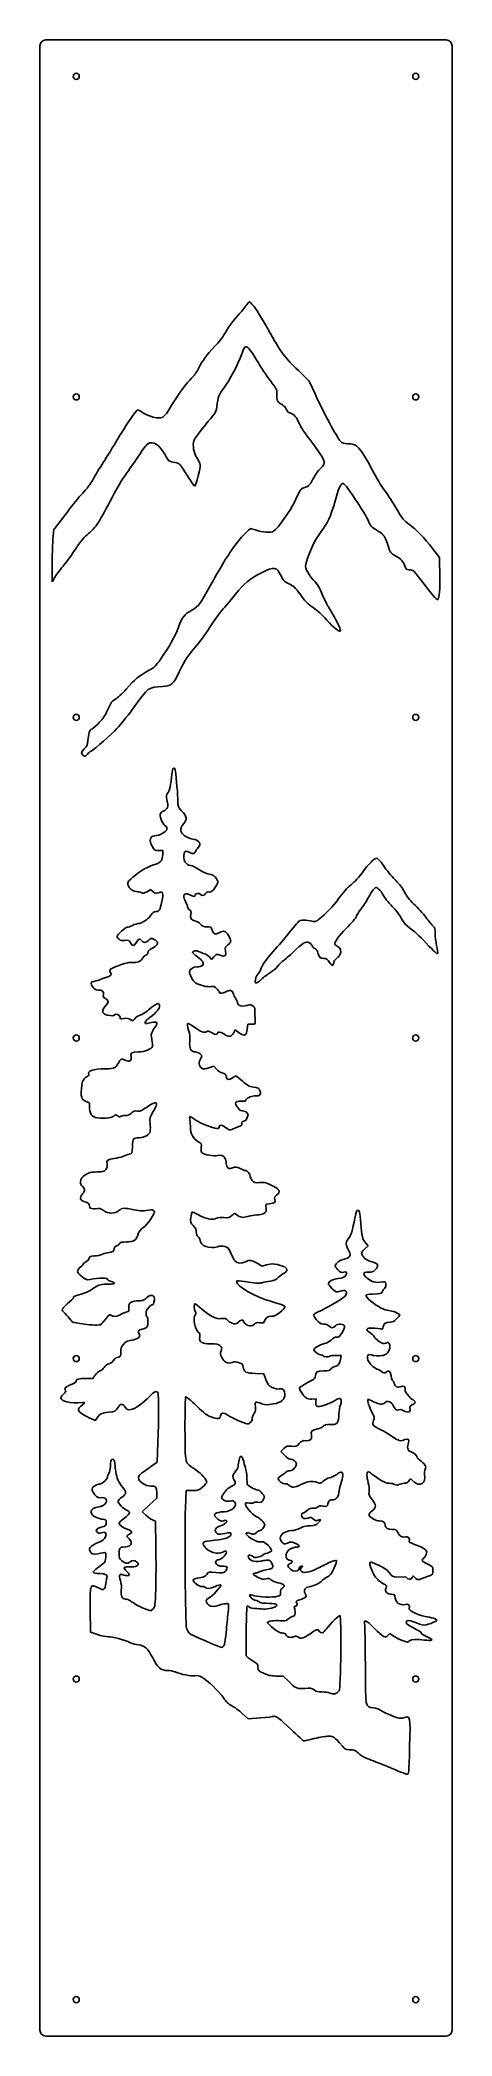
# Model space of a CAD drawing. Header units: inches. Extents: x -4.3 to 4.3, y -20.6 to 20.6.
import ezdxf

# ---------------------------------------------------------------- set-up
doc = ezdxf.new("R2010")
doc.units = ezdxf.units.IN
doc.header["$MEASUREMENT"] = 0
doc.layers.add('CUTS', color=7, linetype='Continuous')
doc.layers.add('PILOTS', color=1, linetype='Continuous')

msp = doc.modelspace()

# ---------------------------------------------------------------- linework, layer by layer
at = {"layer": 'CUTS'}
for p, q in [((4.125, 20.562), (-4.125, 20.562)), ((-4.25, 20.438), (-4.25, -20.438)), ((4.25, -20.438), (4.25, 20.438)), ((1.08, 13.749), (1.304, 13.535)), ((1.304, 13.535), (1.423, 13.272)), ((-3.986, 10.273), (-3.96, 10.481)), ((-3.994, 9.886), (-3.986, 10.273)), ((3.846, 10.088), (3.987, 9.9)), ((3.987, 9.9), (3.999, 9.454)), ((-1.713, 3.862), (-1.802, 3.862)), ((-1.717, 3.778), (-1.713, 3.862)), ((-1.967, 3.056), (-2.041, 3.014)), ((-1.914, 3.014), (-1.967, 3.056)), ((-0.714, 1.617), (-0.756, 1.669)), ((-0.661, 1.673), (-0.714, 1.617)), ((-0.225, 0.168), (-0.261, 0.101)), ((-0.138, 0.106), (-0.225, 0.168)), ((0.037, 0.282), (0.027, 0.185)), ((0.117, 0.282), (0.037, 0.282)), ((-0.766, -0.614), (-0.663, -0.577)), ((-0.663, -0.577), (-0.61, -0.641)), ((2.522, -4.284), (2.447, -4.347)), ((2.47, -4.228), (2.522, -4.284)), ((0.23, -4.642), (0.327, -4.704)), ((0.327, -4.704), (0.433, -4.674)), ((1.96, -6.539), (1.85, -6.539)), ((1.95, -6.615), (1.96, -6.539)), ((0.194, -6.911), (0.37, -6.917)), ((0.37, -6.917), (0.412, -7.036)), ((1.449, -7.434), (1.357, -7.439)), ((1.443, -7.508), (1.449, -7.434)), ((-1.829, -8.738), (-1.816, -8.334)), ((0.715, -8.517), (0.779, -8.459)), ((0.793, -8.597), (0.715, -8.517)), ((-1.97, -8.835), (-1.829, -8.738)), ((-1.842, -9.48), (-1.842, -9.368)), ((-1.236, -9.323), (-1.25, -9.681)), ((-1.103, -9.323), (-1.236, -9.323)), ((-2.144, -9.762), (-1.993, -9.621)), ((-2.068, -9.831), (-2.144, -9.762)), ((-1.993, -9.621), (-1.842, -9.48)), ((-1.868, -9.952), (-1.93, -9.926)), ((-1.859, -10.473), (-1.868, -9.952)), ((0.363, -10.377), (0.457, -10.449)), ((0.457, -10.449), (0.467, -10.463)), ((0.522, -10.791), (0.55, -10.875)), ((3.294, -11.104), (3.113, -11.109)), ((-3.204, -12.241), (-3.21, -11.771)), ((-2.084, -11.758), (-1.959, -11.805)), ((-1.959, -11.805), (-1.915, -11.761)), ((1.058, -11.662), (1.053, -11.649)), ((-3.065, -12.288), (-3.204, -12.241)), ((2.969, -12.27), (2.925, -12.311)), ((3.044, -12.321), (2.969, -12.27)), ((0.622, -13.145), (0.769, -13.148)), ((0.769, -13.148), (0.88, -13.257)), ((0.044, -14.027), (-0.076, -13.917)), ((0.296, -14.007), (0.044, -14.027)), ((-4.125, -20.562), (4.125, -20.562))]:
    msp.add_line(p, q, dxfattribs=at)
for centre, start, end in [((-4.125, 20.438), 90, 180), ((4.125, 20.438), 0, 90), ((-4.125, -20.438), -180, -90), ((4.125, -20.438), -90, 0)]:
    msp.add_arc(centre, 0.125, start, end, dxfattribs=at)
for points in [[(-0.449, 14.494), (-0.393, 14.605), (-0.289, 14.747), (-0.154, 14.898)], [(-0.154, 14.898), (-0.095, 14.964), (-0.025, 15.051), (0.003, 15.092)], [(0.149, 15.092), (0.187, 15.051), (0.321, 14.834), (0.449, 14.608)], [(-0.647, 14.245), (-0.562, 14.334), (-0.473, 14.446), (-0.449, 14.494)], [(0.449, 14.608), (0.736, 14.104), (0.798, 14.019), (1.08, 13.749)], [(-0.987, 13.779), (-0.885, 13.973), (-0.814, 14.07), (-0.647, 14.245)], [(-0.094, 14.077), (-0.152, 13.901), (-0.348, 13.533), (-0.46, 13.389)], [(-0.025, 14.23), (-0.039, 14.219), (-0.07, 14.15), (-0.094, 14.077)], [(0.224, 13.958), (0.081, 14.2), (0.019, 14.267), (-0.025, 14.23)], [(-1.55, 13.012), (-1.407, 13.25), (-1.213, 13.514), (-1.122, 13.594)], [(-1.122, 13.594), (-1.084, 13.627), (-1.023, 13.71), (-0.987, 13.779)], [(0.504, 13.536), (0.425, 13.64), (0.299, 13.83), (0.224, 13.958)], [(-0.46, 13.389), (-0.554, 13.267), (-0.578, 13.203), (-0.601, 13.011)], [(0.636, 13.255), (0.646, 13.344), (0.642, 13.353), (0.504, 13.536)], [(0.743, 13.049), (0.653, 13.096), (0.625, 13.15), (0.636, 13.255)], [(1.423, 13.272), (1.587, 12.908), (1.875, 12.369), (1.943, 12.301)], [(-2.687, 12.273), (-2.466, 12.64), (-2.263, 12.94), (-2.234, 12.939)], [(-2.234, 12.939), (-2.221, 12.939), (-2.172, 12.913), (-2.127, 12.882)], [(-2.127, 12.882), (-2.081, 12.851), (-1.984, 12.811), (-1.912, 12.793)], [(-1.912, 12.793), (-1.73, 12.747), (-1.696, 12.768), (-1.55, 13.012)], [(-0.688, 12.812), (-0.775, 12.715), (-1.027, 12.393), (-1.061, 12.334)], [(-0.601, 13.011), (-0.612, 12.914), (-0.627, 12.879), (-0.688, 12.812)], [(0.833, 12.951), (0.815, 12.988), (0.775, 13.032), (0.743, 13.049)], [(0.923, 12.87), (0.884, 12.878), (0.856, 12.903), (0.833, 12.951)], [(1.109, 12.637), (1.042, 12.789), (0.989, 12.855), (0.923, 12.87)], [(1.313, 12.331), (1.227, 12.442), (1.135, 12.579), (1.109, 12.637)], [(-2.975, 11.806), (-2.902, 11.921), (-2.772, 12.131), (-2.687, 12.273)], [(-2.217, 11.988), (-2.301, 11.861), (-2.42, 11.689), (-2.481, 11.607)], [(-2.024, 12.242), (-2.046, 12.23), (-2.133, 12.116), (-2.217, 11.988)], [(-1.676, 12.025), (-1.792, 12.232), (-1.908, 12.304), (-2.024, 12.242)], [(-1.5, 11.865), (-1.591, 11.876), (-1.593, 11.877), (-1.676, 12.025)], [(-1.061, 12.334), (-1.103, 12.263), (-1.092, 12.103), (-1.038, 12.004)], [(-1.038, 12.004), (-0.923, 11.794), (-0.926, 11.818), (-0.984, 11.582)], [(1.609, 11.879), (1.59, 11.955), (1.501, 12.092), (1.313, 12.331)], [(-3.166, 11.489), (-3.134, 11.549), (-3.048, 11.691), (-2.975, 11.806)], [(-2.481, 11.607), (-2.543, 11.525), (-2.665, 11.319), (-2.753, 11.15)], [(-1.371, 11.821), (-1.391, 11.839), (-1.449, 11.859), (-1.5, 11.865)], [(-0.984, 11.582), (-1.013, 11.465), (-1.046, 11.369), (-1.057, 11.369)], [(1.38, 11.514), (1.419, 11.588), (1.49, 11.687), (1.537, 11.735)], [(1.537, 11.735), (1.611, 11.811), (1.621, 11.831), (1.609, 11.879)], [(2.601, 11.703), (2.685, 11.542), (2.796, 11.358), (2.847, 11.294)], [(-3.69, 10.829), (-3.591, 10.963), (-3.446, 11.143), (-3.367, 11.227)], [(-3.367, 11.227), (-3.289, 11.311), (-3.198, 11.429), (-3.166, 11.489)], [(-2.753, 11.15), (-3.007, 10.657), (-3.112, 10.497), (-3.246, 10.393)], [(1.006, 11.05), (1.119, 11.297), (1.132, 11.317), (1.194, 11.336)], [(1.194, 11.336), (1.296, 11.367), (1.309, 11.38), (1.38, 11.514)], [(1.886, 11.232), (1.773, 10.818), (1.702, 10.638), (1.603, 10.512)], [(1.954, 11.39), (1.933, 11.365), (1.902, 11.294), (1.886, 11.232)], [(2.026, 11.408), (1.995, 11.434), (1.987, 11.432), (1.954, 11.39)], [(2.547, 10.603), (2.51, 10.719), (2.109, 11.34), (2.026, 11.408)], [(2.847, 11.294), (2.898, 11.23), (3.002, 11.075), (3.076, 10.95)], [(-3.96, 10.481), (-3.911, 10.537), (-3.789, 10.693), (-3.69, 10.829)], [(0.57, 10.44), (0.653, 10.494), (0.926, 10.878), (1.006, 11.05)], [(3.076, 10.95), (3.238, 10.677), (3.253, 10.659), (3.368, 10.58)], [(-3.246, 10.393), (-3.329, 10.328), (-3.405, 10.24), (-3.504, 10.091)], [(0.199, 10.466), (0.333, 10.419), (0.519, 10.406), (0.57, 10.44)], [(1.603, 10.512), (1.452, 10.319), (1.319, 10.056), (1.239, 9.789)], [(2.748, 10.431), (2.614, 10.504), (2.565, 10.546), (2.547, 10.603)], [(2.931, 10.137), (2.869, 10.32), (2.827, 10.388), (2.748, 10.431)], [(3.368, 10.58), (3.506, 10.484), (3.69, 10.295), (3.846, 10.088)], [(-3.996, 9.396), (-4.006, 9.402), (-3.994, 9.619), (-3.994, 9.886)], [(-3.504, 10.091), (-3.582, 9.974), (-3.694, 9.818), (-3.754, 9.744)], [(-0.718, 9.35), (-0.498, 9.746), (-0.404, 9.9), (-0.249, 10.118)], [(3.075, 9.937), (2.988, 9.983), (2.979, 9.996), (2.931, 10.137)], [(3.273, 9.728), (3.241, 9.825), (3.197, 9.872), (3.075, 9.937)], [(-3.938, 9.504), (-3.979, 9.447), (-3.986, 9.39), (-3.996, 9.396)], [(-3.754, 9.744), (-3.813, 9.67), (-3.896, 9.562), (-3.938, 9.504)], [(0.307, 9.577), (0.081, 9.466), (-0.045, 9.361), (-0.219, 9.141)], [(0.73, 9.506), (0.625, 9.715), (0.598, 9.72), (0.307, 9.577)], [(0.889, 9.354), (0.798, 9.396), (0.774, 9.419), (0.73, 9.506)], [(1.239, 9.789), (1.209, 9.692), (1.25, 9.596), (1.386, 9.442)], [(3.361, 9.648), (3.306, 9.648), (3.296, 9.658), (3.273, 9.728)], [(3.626, 9.41), (3.468, 9.623), (3.442, 9.647), (3.361, 9.648)], [(-1.114, 8.815), (-0.972, 8.899), (-0.958, 8.917), (-0.718, 9.35)], [(-0.219, 9.141), (-0.275, 9.07), (-0.388, 8.935), (-0.471, 8.841)], [(1.165, 9.072), (1.044, 9.256), (0.996, 9.305), (0.889, 9.354)], [(1.386, 8.866), (1.282, 8.937), (1.209, 9.006), (1.165, 9.072)], [(1.386, 9.442), (1.476, 9.339), (1.527, 9.259), (1.567, 9.155)], [(1.567, 9.155), (1.598, 9.077), (1.653, 8.961), (1.69, 8.898)], [(3.955, 9.037), (3.931, 9.022), (3.833, 9.131), (3.626, 9.41)], [(3.999, 9.454), (4.007, 9.141), (3.97, 9.046), (3.955, 9.037)], [(-1.392, 8.465), (-1.307, 8.686), (-1.283, 8.716), (-1.114, 8.815)], [(-0.471, 8.841), (-0.553, 8.747), (-0.671, 8.586), (-0.733, 8.483)], [(1.624, 8.654), (1.579, 8.712), (1.471, 8.807), (1.386, 8.866)], [(1.945, 8.384), (1.928, 8.357), (1.72, 8.533), (1.624, 8.654)], [(1.69, 8.898), (1.727, 8.835), (1.788, 8.732), (1.825, 8.669)], [(1.825, 8.669), (1.909, 8.526), (1.959, 8.407), (1.945, 8.384)], [(-1.756, 7.81), (-1.573, 8.075), (-1.469, 8.261), (-1.392, 8.465)], [(-0.733, 8.483), (-0.794, 8.38), (-0.919, 8.207), (-1.01, 8.097)], [(-1.01, 8.097), (-1.221, 7.843), (-1.231, 7.827), (-1.376, 7.541)], [(-2.469, 7.189), (-2.299, 7.387), (-2.208, 7.461), (-2.008, 7.569)], [(-2.008, 7.569), (-1.889, 7.633), (-1.858, 7.663), (-1.756, 7.81)], [(-1.376, 7.541), (-1.511, 7.272), (-1.538, 7.249), (-1.722, 7.242)], [(-2.694, 6.978), (-2.654, 6.997), (-2.555, 7.09), (-2.469, 7.189)], [(-1.722, 7.242), (-2.012, 7.231), (-2.007, 7.234), (-2.339, 6.775)], [(-3.057, 6.468), (-2.971, 6.548), (-2.919, 6.618), (-2.875, 6.712)], [(-2.875, 6.712), (-2.841, 6.785), (-2.803, 6.867), (-2.79, 6.894)], [(-2.79, 6.894), (-2.776, 6.922), (-2.733, 6.959), (-2.694, 6.978)], [(-2.339, 6.775), (-2.454, 6.616), (-2.619, 6.416), (-2.707, 6.33)], [(-3.347, 5.813), (-3.408, 5.849), (-3.403, 5.903), (-3.335, 5.959)], [(-3.271, 5.845), (-3.304, 5.8), (-3.318, 5.794), (-3.347, 5.813)], [(-3.335, 5.959), (-3.28, 6.003), (-3.271, 6.026), (-3.261, 6.129)], [(-1.456, 5.497), (-1.436, 5.366), (-1.405, 4.992), (-1.405, 4.88)], [(-1.626, 4.881), (-1.649, 4.992), (-1.647, 5.003), (-1.606, 5.061)], [(-1.606, 5.061), (-1.575, 5.105), (-1.557, 5.172), (-1.543, 5.297)], [(-1.671, 4.376), (-1.736, 4.43), (-1.79, 4.577), (-1.762, 4.628)], [(-1.762, 4.628), (-1.752, 4.648), (-1.726, 4.67), (-1.706, 4.676)], [(-1.706, 4.676), (-1.685, 4.682), (-1.653, 4.705), (-1.635, 4.725)], [(-1.635, 4.725), (-1.605, 4.758), (-1.604, 4.776), (-1.626, 4.881)], [(-1.405, 4.88), (-1.405, 4.775), (-1.398, 4.759), (-1.328, 4.682)], [(-1.328, 4.682), (-1.219, 4.562), (-1.209, 4.502), (-1.285, 4.416)], [(-1.967, 4.1), (-1.953, 4.15), (-1.939, 4.161), (-1.881, 4.166)], [(-1.881, 4.166), (-1.781, 4.174), (-1.649, 4.241), (-1.633, 4.291)], [(-1.633, 4.291), (-1.623, 4.323), (-1.632, 4.345), (-1.671, 4.376)], [(-1.938, 3.951), (-1.975, 4.021), (-1.981, 4.053), (-1.967, 4.1)], [(-1.802, 3.862), (-1.887, 3.862), (-1.893, 3.865), (-1.938, 3.951)], [(-1.857, 3.583), (-1.749, 3.621), (-1.722, 3.659), (-1.717, 3.778)], [(-1.158, 3.821), (-1.225, 3.865), (-1.263, 3.859), (-1.277, 3.801)], [(-1.037, 3.851), (-1.053, 3.799), (-1.105, 3.787), (-1.158, 3.821)], [(-1.096, 4.099), (-0.957, 4.074), (-0.907, 3.993), (-0.987, 3.922)], [(-0.987, 3.922), (-1.008, 3.902), (-1.031, 3.87), (-1.037, 3.851)], [(2.399, 3.409), (2.522, 3.585), (2.654, 3.713), (2.702, 3.704)], [(2.702, 3.704), (2.72, 3.7), (2.791, 3.617), (2.859, 3.518)], [(-2.424, 3.228), (-2.416, 3.24), (-2.35, 3.298), (-2.278, 3.357)], [(-2.278, 3.357), (-2.151, 3.461), (-2.051, 3.514), (-1.857, 3.583)], [(-0.975, 3.474), (-0.913, 3.431), (-0.83, 3.39), (-0.79, 3.383)], [(-0.79, 3.383), (-0.684, 3.366), (-0.637, 3.337), (-0.599, 3.267)], [(2.168, 3.158), (2.24, 3.214), (2.336, 3.318), (2.399, 3.409)], [(2.859, 3.518), (2.928, 3.42), (3.034, 3.294), (3.094, 3.238)], [(-2.041, 3.014), (-2.1, 2.981), (-2.123, 2.977), (-2.156, 2.994)], [(-1.803, 2.993), (-1.851, 2.976), (-1.87, 2.98), (-1.914, 3.014)], [(-1.735, 2.815), (-1.696, 2.989), (-1.711, 3.026), (-1.803, 2.993)], [(-0.832, 2.978), (-0.859, 2.935), (-0.917, 2.923), (-0.937, 2.957)], [(-0.777, 3.009), (-0.793, 3.015), (-0.817, 3.002), (-0.832, 2.978)], [(-0.627, 3.112), (-0.692, 3.016), (-0.729, 2.99), (-0.777, 3.009)], [(-0.599, 3.267), (-0.565, 3.205), (-0.566, 3.203), (-0.627, 3.112)], [(1.91, 2.872), (1.995, 2.991), (2.09, 3.097), (2.168, 3.158)], [(2.553, 2.942), (2.525, 2.887), (2.459, 2.783), (2.406, 2.711)], [(2.641, 3.076), (2.62, 3.057), (2.58, 2.996), (2.553, 2.942)], [(2.734, 3.069), (2.682, 3.11), (2.679, 3.11), (2.641, 3.076)], [(2.829, 2.945), (2.806, 2.99), (2.763, 3.046), (2.734, 3.069)], [(3.013, 2.712), (2.935, 2.795), (2.852, 2.899), (2.829, 2.945)], [(3.094, 3.238), (3.165, 3.173), (3.226, 3.091), (3.265, 3.011)], [(3.265, 3.011), (3.306, 2.925), (3.367, 2.847), (3.464, 2.757)], [(-1.978, 2.509), (-1.928, 2.584), (-1.902, 2.605), (-1.852, 2.607)], [(-1.852, 2.607), (-1.786, 2.609), (-1.776, 2.626), (-1.735, 2.815)], [(-1.165, 2.638), (-1.132, 2.62), (-1.127, 2.604), (-1.138, 2.548)], [(-1.138, 2.548), (-1.153, 2.465), (-1.127, 2.428), (-1.043, 2.409)], [(1.386, 2.403), (1.441, 2.392), (1.465, 2.407), (1.612, 2.537)], [(1.612, 2.537), (1.709, 2.624), (1.83, 2.76), (1.91, 2.872)], [(2.28, 2.511), (2.265, 2.474), (2.171, 2.361), (2.072, 2.26)], [(2.406, 2.711), (2.352, 2.638), (2.296, 2.549), (2.28, 2.511)], [(3.208, 2.458), (3.179, 2.515), (3.092, 2.63), (3.013, 2.712)], [(3.464, 2.757), (3.541, 2.685), (3.651, 2.563), (3.709, 2.486)], [(3.709, 2.486), (3.767, 2.408), (3.834, 2.328), (3.857, 2.307)], [(-1.893, 2.028), (-1.962, 2.062), (-1.964, 2.061), (-2.011, 2.011)], [(-1.043, 2.409), (-1.009, 2.402), (-0.961, 2.372), (-0.936, 2.343)], [(-0.696, 2.221), (-0.67, 2.14), (-0.635, 2.127), (-0.552, 2.17)], [(-0.552, 2.17), (-0.455, 2.22), (-0.419, 2.21), (-0.363, 2.113)], [(-0.363, 2.113), (-0.296, 2), (-0.298, 1.975), (-0.372, 1.921)], [(0.297, 1.397), (0.364, 1.606), (0.639, 1.852), (0.858, 2.126)], [(0.858, 2.126), (0.971, 2.269), (1.078, 2.396), (1.095, 2.41)], [(1.095, 2.41), (1.124, 2.435), (1.224, 2.432), (1.386, 2.403)], [(3.32, 2.309), (3.287, 2.333), (3.237, 2.4), (3.208, 2.458)], [(3.714, 1.955), (3.555, 2.125), (3.492, 2.182), (3.32, 2.309)], [(3.857, 2.307), (3.891, 2.277), (3.899, 2.246), (3.899, 2.158)], [(3.899, 2.158), (3.899, 2.097), (3.913, 1.981), (3.93, 1.9)], [(-2.498, 2.01), (-2.561, 2), (-2.588, 2.005), (-2.618, 2.033)], [(-2.383, 1.963), (-2.415, 2.018), (-2.423, 2.022), (-2.498, 2.01)], [(-2.257, 1.972), (-2.307, 1.887), (-2.339, 1.885), (-2.383, 1.963)], [(-2.161, 2.013), (-2.197, 2.056), (-2.212, 2.049), (-2.257, 1.972)], [(-2.011, 2.011), (-2.061, 1.956), (-2.115, 1.957), (-2.161, 2.013)], [(-2.131, 1.644), (-2.123, 1.667), (-2.096, 1.695), (-2.069, 1.705)], [(-1.008, 1.677), (-0.885, 1.589), (-0.856, 1.54), (-0.899, 1.497)], [(-0.532, 1.705), (-0.606, 1.729), (-0.611, 1.728), (-0.661, 1.673)], [(-0.421, 1.793), (-0.406, 1.688), (-0.428, 1.67), (-0.532, 1.705)], [(-0.372, 1.921), (-0.429, 1.881), (-0.433, 1.871), (-0.421, 1.793)], [(1.03, 1.82), (0.94, 1.733), (0.83, 1.635), (0.784, 1.602)], [(1.334, 1.937), (1.261, 2.011), (1.205, 1.99), (1.03, 1.82)], [(1.484, 1.755), (1.475, 1.797), (1.452, 1.829), (1.422, 1.842)], [(1.943, 1.724), (1.931, 1.701), (1.896, 1.663), (1.866, 1.639)], [(1.88, 1.895), (1.942, 1.866), (1.974, 1.781), (1.943, 1.724)], [(3.951, 1.744), (3.934, 1.727), (3.887, 1.768), (3.714, 1.955)], [(3.93, 1.9), (3.947, 1.819), (3.957, 1.749), (3.951, 1.744)], [(-3.035, 1.193), (-3.008, 1.207), (-2.942, 1.231), (-2.889, 1.246)], [(-2.889, 1.246), (-2.786, 1.275), (-2.758, 1.309), (-2.798, 1.357)], [(-2.798, 1.357), (-2.837, 1.404), (-2.791, 1.436), (-2.589, 1.507)], [(-2.589, 1.507), (-2.464, 1.551), (-2.395, 1.565), (-2.348, 1.556)], [(-2.348, 1.556), (-2.264, 1.54), (-2.149, 1.587), (-2.131, 1.644)], [(0.315, 1.205), (0.2, 1.098), (0.167, 1.11), (0.203, 1.245)], [(0.203, 1.245), (0.216, 1.294), (0.304, 1.378), (0.297, 1.397)], [(0.503, 1.348), (0.452, 1.318), (0.367, 1.254), (0.315, 1.205)], [(0.648, 1.472), (0.619, 1.434), (0.553, 1.378), (0.503, 1.348)], [(0.784, 1.602), (0.739, 1.569), (0.678, 1.511), (0.648, 1.472)], [(1.793, 1.502), (1.78, 1.481), (1.763, 1.494), (1.724, 1.557)], [(1.811, 1.563), (1.811, 1.545), (1.803, 1.517), (1.793, 1.502)], [(1.866, 1.639), (1.836, 1.616), (1.811, 1.581), (1.811, 1.563)], [(-3.153, 1.04), (-3.213, 1.116), (-3.208, 1.167), (-3.14, 1.167)], [(-3.049, 0.988), (-3.093, 0.988), (-3.124, 1.004), (-3.153, 1.04)], [(-3.14, 1.167), (-3.11, 1.167), (-3.063, 1.179), (-3.035, 1.193)], [(-2.941, 0.898), (-2.929, 0.962), (-2.959, 0.987), (-3.049, 0.988)], [(-2.894, 0.812), (-2.941, 0.838), (-2.949, 0.854), (-2.941, 0.898)], [(-1.04, 1.137), (-0.963, 1.087), (-0.793, 1.045), (-0.721, 1.059)], [(-0.721, 1.059), (-0.664, 1.069), (-0.646, 1.062), (-0.602, 1.015)], [(-0.415, 0.953), (-0.324, 1.002), (-0.282, 0.992), (-0.262, 0.916)], [(-0.262, 0.916), (-0.255, 0.886), (-0.231, 0.837), (-0.21, 0.807)], [(-2.921, 0.494), (-2.974, 0.522), (-2.963, 0.596), (-2.896, 0.66)], [(-2.716, 0.472), (-2.732, 0.447), (-2.855, 0.46), (-2.921, 0.494)], [(-2.896, 0.66), (-2.822, 0.731), (-2.821, 0.77), (-2.894, 0.812)], [(-2.385, 0.381), (-2.424, 0.406), (-2.458, 0.412), (-2.518, 0.402)], [(-2.036, 0.3), (-2.119, 0.277), (-2.085, 0.347), (-1.974, 0.43)], [(0.017, 0.67), (0.098, 0.693), (0.112, 0.691), (0.147, 0.659)], [(0.147, 0.659), (0.179, 0.631), (0.187, 0.599), (0.185, 0.512)], [(0.185, 0.512), (0.184, 0.451), (0.186, 0.375), (0.19, 0.342)], [(-2.295, 0.398), (-2.332, 0.348), (-2.334, 0.347), (-2.385, 0.381)], [(-1.917, 0.324), (-1.958, 0.318), (-2.011, 0.306), (-2.036, 0.3)], [(-1.94, -0.036), (-1.961, 0.06), (-1.96, 0.078), (-1.923, 0.15)], [(-1.206, 0.299), (-1.215, 0.29), (-1.205, 0.228), (-1.184, 0.163)], [(-1.064, 0.223), (-1.133, 0.274), (-1.197, 0.308), (-1.206, 0.299)], [(-1.184, 0.163), (-1.156, 0.074), (-1.15, 0.014), (-1.159, -0.071)], [(-0.813, 0.13), (-0.869, 0.1), (-0.922, 0.12), (-1.064, 0.223)], [(-0.712, 0.112), (-0.76, 0.141), (-0.784, 0.146), (-0.813, 0.13)], [(-0.261, 0.101), (-0.305, 0.018), (-0.356, 0.014), (-0.46, 0.084)], [(0.027, 0.185), (0.013, 0.046), (-0.026, 0.027), (-0.138, 0.106)], [(0.19, 0.342), (0.196, 0.284), (0.193, 0.282), (0.117, 0.282)], [(-2.491, -0.457), (-2.4, -0.5), (-2.351, -0.468), (-2.37, -0.378)], [(-2.37, -0.378), (-2.387, -0.302), (-2.36, -0.285), (-2.214, -0.285)], [(-2.214, -0.285), (-2.092, -0.285), (-1.95, -0.229), (-1.928, -0.173)], [(-1.928, -0.173), (-1.921, -0.156), (-1.927, -0.094), (-1.94, -0.036)], [(-0.913, -0.38), (-0.916, -0.388), (-0.932, -0.419), (-0.947, -0.449)], [(-3.386, -0.97), (-3.386, -0.818), (-3.223, -0.784), (-3.237, -0.756)], [(-3.237, -0.756), (-3.279, -0.678), (-3.168, -0.639), (-2.886, -0.634)], [(-2.886, -0.634), (-2.715, -0.631), (-2.686, -0.618), (-2.637, -0.522)], [(-2.637, -0.522), (-2.586, -0.423), (-2.574, -0.417), (-2.491, -0.457)], [(-0.947, -0.449), (-0.966, -0.488), (-0.969, -0.52), (-0.956, -0.557)], [(-0.956, -0.557), (-0.925, -0.643), (-0.883, -0.656), (-0.766, -0.614)], [(-0.61, -0.641), (-0.578, -0.681), (-0.531, -0.711), (-0.489, -0.72)], [(-0.489, -0.72), (-0.433, -0.731), (-0.419, -0.744), (-0.41, -0.792)], [(-0.41, -0.792), (-0.398, -0.866), (-0.348, -0.877), (-0.278, -0.823)], [(-3.375, -1.251), (-3.42, -1.171), (-3.386, -1.024), (-3.386, -0.97)], [(-0.07, -0.89), (0.032, -0.985), (0.059, -0.999), (0.154, -1.011)], [(0.277, -1.178), (0.258, -1.199), (0.179, -1.188), (0.14, -1.195)], [(0.154, -1.011), (0.25, -1.023), (0.266, -1.032), (0.287, -1.083)], [(0.287, -1.083), (0.307, -1.132), (0.306, -1.147), (0.277, -1.178)], [(-3.224, -1.349), (-3.221, -1.32), (-3.339, -1.318), (-3.375, -1.251)], [(-3.104, -1.637), (-3.206, -1.603), (-3.244, -1.513), (-3.224, -1.349)], [(-2.588, -1.617), (-2.595, -1.629), (-2.618, -1.625), (-2.646, -1.606)], [(-2.247, -1.507), (-2.298, -1.497), (-2.319, -1.505), (-2.358, -1.546)], [(-2.034, -1.417), (-2.16, -1.502), (-2.195, -1.517), (-2.247, -1.507)], [(-1.861, -1.33), (-1.873, -1.322), (-1.95, -1.362), (-2.034, -1.417)], [(-1.976, -1.753), (-1.986, -1.647), (-1.981, -1.627), (-1.925, -1.536)], [(-1.925, -1.536), (-1.852, -1.419), (-1.83, -1.348), (-1.861, -1.33)], [(-0.199, -1.395), (-0.179, -1.425), (-0.147, -1.456), (-0.14, -1.473)], [(-0.14, -1.473), (-0.122, -1.519), (0.034, -1.472), (0.042, -1.592)], [(0.042, -1.592), (-0.017, -1.748), (-0.005, -1.682), (-0.065, -1.721)], [(-2.316, -2.08), (-2.304, -2.066), (-2.254, -2.054), (-2.203, -2.054)], [(-2.203, -2.054), (-2.087, -2.054), (-1.991, -1.999), (-1.976, -1.924)], [(-1.976, -1.924), (-1.971, -1.894), (-1.971, -1.817), (-1.976, -1.753)], [(-1.157, -1.692), (-1.15, -1.733), (-1.145, -1.801), (-1.146, -1.844)], [(-1.146, -1.844), (-1.148, -1.962), (-1.081, -2.086), (-0.99, -2.133)], [(-0.568, -1.864), (-0.602, -1.886), (-0.953, -1.756), (-1.047, -1.686)], [(-0.18, -1.839), (-0.325, -1.895), (-0.323, -1.923), (-0.411, -1.848)], [(-0.065, -1.721), (-0.137, -1.768), (-0.013, -1.775), (-0.18, -1.839)], [(-2.719, -2.484), (-2.66, -2.476), (-2.579, -2.456), (-2.54, -2.439)], [(-2.54, -2.439), (-2.501, -2.422), (-2.442, -2.402), (-2.409, -2.394)], [(-2.409, -2.394), (-2.35, -2.381), (-2.349, -2.378), (-2.343, -2.244)], [(-2.343, -2.244), (-2.34, -2.168), (-2.328, -2.094), (-2.316, -2.08)], [(-0.99, -2.133), (-0.915, -2.171), (-0.913, -2.175), (-0.922, -2.258)], [(-0.922, -2.258), (-0.929, -2.317), (-0.923, -2.351), (-0.905, -2.366)], [(-0.905, -2.366), (-0.856, -2.404), (-0.676, -2.436), (-0.583, -2.422)], [(-0.583, -2.422), (-0.508, -2.411), (-0.487, -2.415), (-0.452, -2.45)], [(-3.416, -2.963), (-3.414, -2.841), (-3.231, -2.781), (-3.224, -2.773)], [(-2.893, -2.712), (-2.864, -2.676), (-2.857, -2.646), (-2.865, -2.6)], [(-2.865, -2.6), (-2.88, -2.52), (-2.856, -2.501), (-2.719, -2.484)], [(-0.383, -2.661), (-0.358, -2.695), (-0.348, -2.696), (-0.278, -2.674)], [(-0.278, -2.674), (-0.21, -2.652), (-0.193, -2.654), (-0.123, -2.69)], [(-3.412, -3.315), (-3.433, -3.254), (-3.31, -3.168), (-3.329, -3.122)], [(-3.329, -3.122), (-3.37, -3.022), (-3.418, -3.056), (-3.416, -2.963)], [(0.128, -2.937), (0.166, -2.985), (0.178, -2.988), (0.272, -2.978)], [(0.272, -2.978), (0.357, -2.968), (0.396, -2.975), (0.494, -3.019)], [(0.494, -3.019), (0.691, -3.107), (0.732, -3.171), (0.632, -3.237)], [(0.632, -3.237), (0.59, -3.264), (0.584, -3.28), (0.594, -3.329)], [(-3.255, -3.405), (-3.297, -3.372), (-3.391, -3.375), (-3.412, -3.315)], [(-3.255, -3.405), (-3.219, -3.433), (-3.221, -3.487), (-3.225, -3.5)], [(-3.225, -3.5), (-3.21, -3.505), (-3.163, -3.524), (-3.108, -3.517)], [(-2.937, -3.555), (-2.997, -3.511), (-3.018, -3.506), (-3.108, -3.517)], [(-2.621, -3.556), (-2.704, -3.625), (-2.842, -3.625), (-2.937, -3.555)], [(-2.308, -3.538), (-2.515, -3.495), (-2.552, -3.498), (-2.621, -3.556)], [(-1.954, -3.542), (-2.115, -3.567), (-2.172, -3.566), (-2.308, -3.538)], [(-1.972, -3.738), (-1.895, -3.629), (-1.879, -3.594), (-1.896, -3.569)], [(-1.896, -3.569), (-1.908, -3.551), (-1.934, -3.539), (-1.954, -3.542)], [(-1.137, -3.7), (-1.15, -3.797), (-1.147, -3.806), (-1.089, -3.865)], [(-0.625, -3.719), (-0.705, -3.757), (-0.817, -3.732), (-0.991, -3.638)], [(-0.454, -3.7), (-0.526, -3.693), (-0.58, -3.699), (-0.625, -3.719)], [(-0.293, -3.657), (-0.343, -3.705), (-0.359, -3.709), (-0.454, -3.7)], [(-0.19, -3.642), (-0.238, -3.605), (-0.238, -3.605), (-0.293, -3.657)], [(0.038, -3.676), (-0.068, -3.708), (-0.115, -3.701), (-0.19, -3.642)], [(0.222, -3.646), (0.175, -3.646), (0.092, -3.659), (0.038, -3.676)], [(0.366, -3.615), (0.334, -3.632), (0.269, -3.646), (0.222, -3.646)], [(0.413, -3.507), (0.424, -3.578), (0.42, -3.587), (0.366, -3.615)], [(0.477, -3.417), (0.4, -3.429), (0.4, -3.429), (0.413, -3.507)], [(0.594, -3.329), (0.608, -3.392), (0.604, -3.395), (0.477, -3.417)], [(2.135, -4.103), (2.17, -4.059), (2.22, -3.871), (2.263, -3.621)], [(2.263, -3.621), (2.277, -3.538), (2.323, -3.52), (2.341, -3.591)], [(2.341, -3.591), (2.347, -3.615), (2.358, -3.72), (2.365, -3.824)], [(-2.233, -4.063), (-2.221, -4.005), (-2.164, -3.931), (-2.099, -3.892)], [(-2.099, -3.892), (-2.082, -3.882), (-2.025, -3.813), (-1.972, -3.738)], [(2.102, -4.343), (2.043, -4.237), (2.046, -4.213), (2.135, -4.103)], [(2.365, -3.824), (2.381, -4.069), (2.405, -4.16), (2.47, -4.228)], [(-3.242, -4.557), (-3.224, -4.493), (-3.219, -4.491), (-3.124, -4.49)], [(-2.667, -4.282), (-2.639, -4.271), (-2.612, -4.249), (-2.605, -4.232)], [(-0.588, -4.301), (-0.532, -4.283), (-0.487, -4.281), (-0.436, -4.293)], [(-0.436, -4.293), (-0.372, -4.31), (-0.358, -4.325), (-0.312, -4.434)], [(-0.312, -4.434), (-0.283, -4.502), (-0.243, -4.576), (-0.223, -4.599)], [(2.146, -4.478), (2.153, -4.457), (2.135, -4.401), (2.102, -4.343)], [(2.447, -4.347), (2.377, -4.406), (2.373, -4.416), (2.392, -4.466)], [(2.392, -4.466), (2.415, -4.526), (2.509, -4.592), (2.602, -4.612)], [(-3.475, -4.817), (-3.487, -4.751), (-3.369, -4.696), (-3.363, -4.672)], [(-3.27, -4.982), (-3.308, -4.988), (-3.469, -4.849), (-3.475, -4.817)], [(-3.363, -4.672), (-3.353, -4.626), (-3.255, -4.603), (-3.242, -4.557)], [(-2.854, -4.975), (-2.862, -4.915), (-3.145, -4.961), (-3.27, -4.982)], [(-0.223, -4.599), (-0.179, -4.647), (-0.086, -4.652), (-0.013, -4.61)], [(-0.013, -4.61), (0.064, -4.566), (0.124, -4.574), (0.23, -4.642)], [(0.433, -4.674), (0.523, -4.649), (0.557, -4.648), (0.648, -4.669)], [(0.673, -4.93), (0.625, -4.98), (0.59, -4.996), (0.504, -5.007)], [(0.648, -4.669), (0.707, -4.683), (0.775, -4.705), (0.799, -4.717)], [(0.788, -4.843), (0.758, -4.856), (0.706, -4.895), (0.673, -4.93)], [(0.799, -4.717), (0.86, -4.75), (0.854, -4.814), (0.788, -4.843)], [(2.014, -4.826), (1.962, -4.836), (1.943, -4.828), (1.894, -4.777)], [(2.662, -4.779), (2.625, -4.814), (2.591, -4.825), (2.523, -4.824)], [(2.602, -4.612), (2.722, -4.637), (2.745, -4.701), (2.662, -4.779)], [(-3.557, -5.35), (-3.577, -5.309), (-3.362, -5.284), (-3.225, -5.209)], [(-3.225, -5.209), (-3.143, -5.164), (-3.096, -5.105), (-2.998, -5.083)], [(-2.998, -5.083), (-2.913, -5.063), (-2.776, -5.08), (-2.728, -5.062)], [(-2.728, -5.062), (-2.653, -5.033), (-2.849, -5.011), (-2.854, -4.975)], [(-1.888, -5.395), (-1.868, -5.312), (-1.96, -5.258), (-2.054, -5.354)], [(0.333, -5.042), (0.286, -5.058), (0.218, -5.056), (0.054, -5.031)], [(0.504, -5.007), (0.444, -5.014), (0.367, -5.03), (0.333, -5.042)], [(1.5, -5.638), (1.624, -5.584), (1.976, -5.381), (2.031, -5.33)], [(1.945, -5.217), (1.859, -5.241), (1.858, -5.241), (1.778, -5.165)], [(2.054, -5.206), (2.042, -5.198), (1.993, -5.203), (1.945, -5.217)], [(2.031, -5.33), (2.078, -5.286), (2.089, -5.227), (2.054, -5.206)], [(2.591, -5.008), (2.642, -5.034), (2.685, -5.039), (2.765, -5.03)], [(2.765, -5.03), (2.866, -5.018), (2.871, -5.019), (2.883, -5.068)], [(2.883, -5.068), (2.892, -5.105), (2.884, -5.132), (2.853, -5.164)], [(-3.782, -5.623), (-3.841, -5.571), (-3.543, -5.379), (-3.557, -5.35)], [(-3.581, -5.846), (-3.607, -5.828), (-3.722, -5.675), (-3.782, -5.623)], [(-2.798, -5.705), (-2.84, -5.677), (-2.941, -5.887), (-3.005, -5.906)], [(-2.572, -5.688), (-2.681, -5.746), (-2.73, -5.749), (-2.798, -5.705)], [(-2.302, -5.424), (-2.341, -5.431), (-2.39, -5.454), (-2.409, -5.475)], [(-2.054, -5.354), (-2.132, -5.434), (-2.168, -5.403), (-2.302, -5.424)], [(-2.04, -5.951), (-2.015, -5.904), (-2.016, -5.759), (-2.041, -5.743)], [(-1.981, -5.524), (-1.908, -5.453), (-1.928, -5.562), (-1.888, -5.395)], [(-1.045, -5.7), (-1.098, -5.753), (-1.054, -6.01), (-0.984, -6.06)], [(-1.045, -5.637), (-1.029, -5.667), (-1.029, -5.684), (-1.045, -5.7)], [(-0.509, -5.781), (-0.613, -5.797), (-0.735, -5.738), (-0.91, -5.585)], [(1.455, -5.806), (1.415, -5.759), (1.389, -5.71), (1.396, -5.698)], [(1.396, -5.698), (1.404, -5.686), (1.45, -5.659), (1.5, -5.638)], [(2.575, -5.422), (2.692, -5.524), (2.864, -5.614), (2.944, -5.615)], [(-3.37, -5.889), (-3.433, -5.878), (-3.552, -5.866), (-3.581, -5.846)], [(-3.005, -5.906), (-3.072, -5.926), (-3.27, -5.905), (-3.37, -5.889)], [(-2.244, -6.191), (-2.189, -6.157), (-2.182, -6.145), (-2.199, -6.113)], [(-2.199, -6.113), (-2.238, -6.04), (-2.224, -6.013), (-2.14, -5.999)], [(-2.14, -5.999), (-2.093, -5.992), (-2.052, -5.972), (-2.04, -5.951)], [(-0.984, -6.06), (-0.95, -6.083), (-0.945, -6.102), (-0.955, -6.156)], [(-0.955, -6.156), (-0.975, -6.265), (-0.921, -6.299), (-0.728, -6.3)], [(-0.374, -5.82), (-0.421, -5.775), (-0.439, -5.77), (-0.509, -5.781)], [(-0.159, -5.856), (-0.198, -5.911), (-0.296, -5.894), (-0.374, -5.82)], [(0.286, -5.867), (0.226, -5.859), (0.201, -5.865), (0.174, -5.895)], [(0.378, -5.84), (0.367, -5.871), (0.35, -5.876), (0.286, -5.867)], [(1.848, -5.931), (1.801, -5.983), (1.754, -5.983), (1.707, -5.932)], [(1.754, -6.222), (1.807, -6.173), (1.842, -6.156), (1.872, -6.164)], [(1.955, -5.897), (1.904, -5.892), (1.874, -5.902), (1.848, -5.931)], [(1.872, -6.164), (1.906, -6.173), (1.926, -6.156), (1.975, -6.078)], [(1.975, -6.078), (2.054, -5.953), (2.049, -5.904), (1.955, -5.897)], [(2.562, -6.074), (2.6, -6.096), (2.636, -6.132), (2.643, -6.154)], [(2.643, -6.154), (2.65, -6.176), (2.696, -6.22), (2.745, -6.251)], [(2.827, -5.952), (2.823, -5.989), (2.811, -6), (2.781, -5.995)], [(-2.681, -6.59), (-2.583, -6.566), (-2.573, -6.552), (-2.578, -6.458)], [(-2.578, -6.458), (-2.58, -6.41), (-2.574, -6.362), (-2.563, -6.353)], [(-2.563, -6.353), (-2.53, -6.322), (-2.474, -6.231), (-2.391, -6.231)], [(-2.391, -6.231), (-2.345, -6.23), (-2.281, -6.213), (-2.244, -6.191)], [(-0.728, -6.3), (-0.597, -6.3), (-0.564, -6.307), (-0.53, -6.341)], [(-0.515, -6.446), (-0.536, -6.502), (-0.534, -6.52), (-0.5, -6.584)], [(-0.53, -6.341), (-0.495, -6.376), (-0.493, -6.388), (-0.515, -6.446)], [(1.726, -6.554), (1.704, -6.576), (1.602, -6.572), (1.588, -6.549)], [(1.643, -6.29), (1.662, -6.29), (1.712, -6.259), (1.754, -6.222)], [(1.85, -6.539), (1.79, -6.539), (1.734, -6.546), (1.726, -6.554)], [(2.585, -6.53), (2.457, -6.481), (2.482, -6.667), (2.617, -6.766)], [(2.859, -6.53), (2.795, -6.554), (2.649, -6.554), (2.585, -6.53)], [(2.745, -6.251), (2.822, -6.299), (2.842, -6.304), (2.884, -6.285)], [(2.951, -6.291), (2.995, -6.36), (2.942, -6.498), (2.859, -6.53)], [(2.884, -6.285), (2.923, -6.267), (2.937, -6.269), (2.951, -6.291)], [(-3.501, -7.069), (-3.531, -6.984), (-3.145, -7.026), (-3.147, -7.011)], [(-3.147, -7.011), (-3.153, -6.969), (-3.041, -6.857), (-2.99, -6.852)], [(-2.99, -6.852), (-2.957, -6.849), (-2.911, -6.732), (-2.823, -6.71)], [(-2.823, -6.71), (-2.736, -6.687), (-2.716, -6.599), (-2.681, -6.59)], [(-0.5, -6.584), (-0.446, -6.684), (-0.372, -6.718), (-0.283, -6.686)], [(-0.283, -6.686), (-0.227, -6.666), (-0.201, -6.667), (-0.139, -6.69)], [(-0.139, -6.69), (-0.075, -6.714), (-0.061, -6.73), (-0.056, -6.781)], [(-0.056, -6.781), (-0.046, -6.882), (-0.003, -6.904), (0.194, -6.911)], [(1.35, -7.054), (1.413, -7.023), (1.429, -7.005), (1.43, -6.961)], [(2.791, -6.87), (2.846, -6.91), (2.852, -6.911), (2.899, -6.88)], [(2.899, -6.88), (2.947, -6.848), (2.95, -6.849), (2.972, -6.892)], [(-3.819, -7.413), (-3.82, -7.366), (-3.678, -7.29), (-3.725, -7.252)], [(-3.725, -7.252), (-3.808, -7.186), (-3.484, -7.116), (-3.501, -7.069)], [(-1.993, -7.389), (-2.111, -7.516), (-2.286, -7.638), (-2.377, -7.655)], [(-1.814, -7.316), (-1.836, -7.259), (-1.895, -7.283), (-1.993, -7.389)], [(-1.816, -8.334), (-1.799, -7.828), (-1.799, -7.357), (-1.814, -7.316)], [(0.412, -7.036), (0.45, -7.141), (0.465, -7.161), (0.541, -7.199)], [(0.541, -7.199), (0.599, -7.228), (0.647, -7.239), (0.686, -7.231)], [(1.148, -7.309), (1.095, -7.238), (1.092, -7.191), (1.139, -7.177)], [(1.139, -7.177), (1.177, -7.165), (1.224, -7.114), (1.35, -7.054)], [(1.357, -7.439), (1.25, -7.446), (1.217, -7.402), (1.148, -7.309)], [(1.946, -7.557), (1.993, -7.444), (1.953, -7.391), (1.866, -7.451)], [(3.177, -7.187), (3.261, -7.158), (3.29, -7.163), (3.285, -7.267)], [(3.285, -7.267), (3.284, -7.307), (3.372, -7.391), (3.383, -7.411)], [(-3.372, -7.51), (-3.629, -7.544), (-3.819, -7.477), (-3.819, -7.413)], [(-3.453, -7.67), (-3.481, -7.6), (-3.233, -7.492), (-3.372, -7.51)], [(-3.131, -7.871), (-3.147, -7.859), (-3.419, -7.755), (-3.453, -7.67)], [(-3.019, -7.762), (-3.082, -7.808), (-3.08, -7.908), (-3.131, -7.871)], [(-2.83, -7.709), (-2.918, -7.717), (-2.984, -7.735), (-3.019, -7.762)], [(-2.646, -7.62), (-2.692, -7.693), (-2.699, -7.697), (-2.83, -7.709)], [(-2.492, -7.605), (-2.556, -7.524), (-2.587, -7.527), (-2.646, -7.62)], [(-2.377, -7.655), (-2.435, -7.666), (-2.45, -7.66), (-2.492, -7.605)], [(-0.719, -7.808), (-0.792, -7.783), (-0.865, -7.728), (-1.02, -7.579)], [(-0.526, -7.787), (-0.534, -7.853), (-0.576, -7.857), (-0.719, -7.808)], [(-0.375, -7.771), (-0.47, -7.709), (-0.518, -7.714), (-0.526, -7.787)], [(-0.133, -7.892), (-0.223, -7.854), (-0.333, -7.799), (-0.375, -7.771)], [(0.167, -7.732), (0.145, -7.765), (0.127, -7.816), (0.127, -7.846)], [(0.194, -7.588), (0.204, -7.654), (0.198, -7.686), (0.167, -7.732)], [(0.328, -7.534), (0.191, -7.485), (0.18, -7.49), (0.194, -7.588)], [(0.561, -7.54), (0.434, -7.562), (0.403, -7.561), (0.328, -7.534)], [(1.483, -7.593), (1.443, -7.583), (1.437, -7.571), (1.443, -7.508)], [(1.866, -7.451), (1.779, -7.512), (1.528, -7.605), (1.483, -7.593)], [(2.584, -7.681), (2.649, -7.809), (2.654, -7.83), (2.632, -7.882)], [(2.862, -7.514), (2.807, -7.556), (2.744, -7.55), (2.632, -7.493)], [(3.004, -7.527), (2.95, -7.476), (2.916, -7.473), (2.862, -7.514)], [(3.142, -7.662), (3.072, -7.695), (3.049, -7.569), (3.004, -7.527)], [(3.284, -7.695), (3.229, -7.677), (3.201, -7.634), (3.142, -7.662)], [(3.378, -7.606), (3.393, -7.709), (3.375, -7.725), (3.284, -7.695)], [(3.488, -7.516), (3.477, -7.547), (3.372, -7.558), (3.378, -7.606)], [(3.383, -7.411), (3.397, -7.436), (3.502, -7.476), (3.488, -7.516)], [(-1.258, -8.057), (-1.255, -8.81), (-1.276, -8.731), (-1.037, -8.897)], [(0.08, -7.931), (0.036, -7.96), (0.022, -7.957), (-0.133, -7.892)], [(0.127, -7.846), (0.127, -7.881), (0.11, -7.911), (0.08, -7.931)], [(1.232, -8.296), (1.331, -8.304), (1.365, -8.27), (1.349, -8.178)], [(1.349, -8.178), (1.335, -8.094), (1.354, -8.075), (1.481, -8.052)], [(1.481, -8.052), (1.521, -8.045), (1.569, -8.022), (1.588, -8)], [(1.588, -8), (1.616, -7.969), (1.646, -7.962), (1.732, -7.966)], [(2.632, -7.882), (2.619, -7.914), (2.613, -7.954), (2.62, -7.971)], [(2.62, -7.971), (2.626, -7.988), (2.692, -8.029), (2.766, -8.063)], [(2.766, -8.063), (2.84, -8.097), (2.953, -8.164), (3.017, -8.212)], [(3.017, -8.212), (3.138, -8.302), (3.191, -8.315), (3.278, -8.275)], [(-0.142, -8.692), (-0.127, -8.594), (-0.08, -8.594), (-0.055, -8.692)], [(0.779, -8.459), (0.836, -8.406), (0.853, -8.401), (0.938, -8.411)], [(0.938, -8.411), (1.025, -8.422), (1.037, -8.418), (1.097, -8.356)], [(1.097, -8.356), (1.15, -8.302), (1.175, -8.291), (1.232, -8.296)], [(3.278, -8.275), (3.353, -8.241), (3.379, -8.275), (3.347, -8.363)], [(3.347, -8.363), (3.326, -8.421), (3.327, -8.442), (3.355, -8.497)], [(3.355, -8.497), (3.378, -8.543), (3.478, -8.503), (3.545, -8.661)], [(-2.859, -9.054), (-2.856, -9.028), (-2.84, -8.988), (-2.825, -8.966)], [(-2.698, -8.83), (-2.697, -8.904), (-2.662, -9.063), (-2.631, -9.13)], [(-0.241, -9.108), (-0.283, -9.048), (-0.279, -9.007), (-0.221, -8.939)], [(-0.221, -8.939), (-0.194, -8.906), (-0.167, -8.854), (-0.163, -8.823)], [(-0.163, -8.823), (-0.158, -8.792), (-0.148, -8.733), (-0.142, -8.692)], [(-0.055, -8.692), (-0.045, -8.733), (-0.025, -8.806), (-0.011, -8.856)], [(0.741, -9.006), (0.784, -8.979), (0.825, -8.947), (0.832, -8.936)], [(1.974, -8.944), (1.962, -8.937), (1.915, -8.957), (1.87, -8.99)], [(1.956, -9.184), (2, -9.056), (2.007, -8.964), (1.974, -8.944)], [(2.727, -9.076), (2.645, -9.023), (2.571, -8.969), (2.564, -8.957)], [(3.419, -9.101), (3.376, -9.042), (3.364, -9.173), (3.294, -9.17)], [(3.545, -8.661), (3.555, -8.683), (3.742, -8.795), (3.701, -8.864)], [(3.701, -8.864), (3.675, -8.906), (3.682, -8.976), (3.687, -9.052)], [(-3.116, -9.409), (-3.147, -9.373), (-3.173, -9.324), (-3.174, -9.3)], [(-2.985, -9.469), (-3.049, -9.475), (-3.067, -9.466), (-3.116, -9.409)], [(-3, -9.65), (-2.842, -9.611), (-2.83, -9.455), (-2.985, -9.469)], [(-2.631, -9.13), (-2.62, -9.155), (-2.58, -9.21), (-2.544, -9.252)], [(-2.544, -9.252), (-2.458, -9.354), (-2.46, -9.395), (-2.558, -9.46)], [(-1.842, -9.368), (-1.842, -9.241), (-1.858, -9.223), (-1.963, -9.231)], [(-0.89, -9.248), (-0.967, -9.319), (-0.978, -9.323), (-1.103, -9.323)], [(-0.467, -9.515), (-0.512, -9.48), (-0.513, -9.476), (-0.483, -9.421)], [(-0.483, -9.421), (-0.439, -9.337), (-0.365, -9.264), (-0.295, -9.235)], [(-0.295, -9.235), (-0.22, -9.204), (-0.203, -9.163), (-0.241, -9.108)], [(0.336, -9.381), (0.386, -9.447), (0.387, -9.451), (0.355, -9.513)], [(0.884, -9.21), (0.857, -9.189), (0.82, -9.178), (0.8, -9.185)], [(1.13, -9.2), (0.985, -9.27), (0.962, -9.271), (0.884, -9.21)], [(1.472, -9.158), (1.365, -9.119), (1.277, -9.13), (1.13, -9.2)], [(1.594, -9.128), (1.543, -9.177), (1.533, -9.18), (1.472, -9.158)], [(2.521, -9.169), (2.536, -9.226), (2.544, -9.307), (2.539, -9.348)], [(2.539, -9.348), (2.53, -9.413), (2.539, -9.435), (2.6, -9.509)], [(3.174, -9.195), (3.122, -9.217), (3.101, -9.218), (3.07, -9.198)], [(3.294, -9.17), (3.264, -9.169), (3.209, -9.18), (3.174, -9.195)], [(3.687, -9.052), (3.697, -9.222), (3.514, -9.234), (3.419, -9.101)], [(-3.173, -9.822), (-3.187, -9.806), (-3.195, -9.772), (-3.191, -9.747)], [(-3.191, -9.747), (-3.184, -9.701), (-3.164, -9.69), (-3, -9.65)], [(-2.956, -9.914), (-3.036, -9.907), (-3.138, -9.864), (-3.173, -9.822)], [(-1.93, -9.926), (-1.963, -9.912), (-2.026, -9.87), (-2.068, -9.831)], [(-1.25, -9.681), (-1.269, -10.158), (-1.25, -12.065), (-1.226, -12.157)], [(-0.624, -9.873), (-0.682, -9.802), (-0.634, -9.772), (-0.446, -9.76)], [(-0.34, -9.54), (-0.4, -9.548), (-0.432, -9.542), (-0.467, -9.515)], [(-0.446, -9.76), (-0.294, -9.751), (-0.171, -9.634), (-0.234, -9.559)], [(-0.234, -9.559), (-0.252, -9.537), (-0.281, -9.531), (-0.34, -9.54)], [(0.154, -9.576), (0.147, -9.587), (0.109, -9.59), (0.064, -9.583)], [(0.244, -9.566), (0.201, -9.56), (0.161, -9.564), (0.154, -9.576)], [(0.355, -9.513), (0.324, -9.571), (0.316, -9.575), (0.244, -9.566)], [(1.264, -9.733), (1.314, -9.689), (1.344, -9.678), (1.39, -9.685)], [(1.39, -9.685), (1.43, -9.691), (1.46, -9.683), (1.477, -9.663)], [(1.477, -9.663), (1.496, -9.64), (1.524, -9.635), (1.589, -9.644)], [(1.589, -9.644), (1.672, -9.656), (1.676, -9.654), (1.69, -9.599)], [(1.69, -9.599), (1.706, -9.531), (1.729, -9.513), (1.801, -9.512)], [(2.601, -9.744), (2.551, -9.784), (2.534, -9.81), (2.543, -9.835)], [(2.6, -9.509), (2.692, -9.619), (2.692, -9.671), (2.601, -9.744)], [(-3.07, -10.182), (-3.112, -10.14), (-3.077, -10.097), (-2.987, -10.08)], [(-2.979, -10.192), (-3.027, -10.209), (-3.045, -10.207), (-3.07, -10.182)], [(-3.035, -10.388), (-2.947, -10.351), (-2.926, -10.334), (-2.9, -10.28)], [(-2.987, -10.08), (-2.906, -10.065), (-2.871, -10.027), (-2.88, -9.965)], [(-2.9, -10.28), (-2.862, -10.202), (-2.896, -10.163), (-2.979, -10.192)], [(-2.88, -9.965), (-2.885, -9.929), (-2.9, -9.918), (-2.956, -9.914)], [(-2.431, -10.237), (-2.467, -10.263), (-2.466, -10.266), (-2.412, -10.316)], [(-2.449, -10.12), (-2.38, -10.133), (-2.329, -10.188), (-2.373, -10.202)], [(-2.373, -10.202), (-2.384, -10.206), (-2.41, -10.222), (-2.431, -10.237)], [(-0.615, -10.188), (-0.657, -10.127), (-0.641, -10.099), (-0.543, -10.06)], [(-0.465, -9.947), (-0.506, -9.968), (-0.572, -9.938), (-0.624, -9.873)], [(-0.376, -10.197), (-0.556, -10.234), (-0.583, -10.233), (-0.615, -10.188)], [(-0.543, -10.06), (-0.427, -10.015), (-0.377, -9.975), (-0.404, -9.947)], [(-0.404, -9.947), (-0.42, -9.932), (-0.438, -9.932), (-0.465, -9.947)], [(0.095, -10.21), (-0.054, -10.156), (-0.013, -10.251), (0.148, -10.333)], [(0.212, -10.192), (0.17, -10.232), (0.159, -10.233), (0.095, -10.21)], [(0.702, -10.303), (0.714, -10.268), (0.734, -10.229), (0.746, -10.217)], [(0.746, -10.217), (0.771, -10.192), (0.867, -10.15), (0.946, -10.149)], [(0.946, -10.149), (0.976, -10.149), (1.052, -10.125), (1.115, -10.097)], [(1.115, -10.097), (1.192, -10.062), (1.263, -10.046), (1.329, -10.047)], [(1.273, -9.891), (1.217, -9.907), (1.19, -9.906), (1.169, -9.889)], [(1.393, -9.913), (1.353, -9.876), (1.339, -9.873), (1.273, -9.891)], [(1.329, -10.047), (1.41, -10.048), (1.437, -10.039), (1.483, -9.995)], [(1.489, -9.933), (1.446, -9.952), (1.432, -9.95), (1.393, -9.913)], [(1.483, -9.995), (1.552, -9.929), (1.554, -9.903), (1.489, -9.933)], [(3.022, -10.123), (3.092, -10.119), (3.101, -10.124), (3.133, -10.191)], [(3.133, -10.191), (3.17, -10.268), (3.223, -10.298), (3.286, -10.278)], [(3.286, -10.278), (3.344, -10.26), (3.391, -10.317), (3.367, -10.378)], [(-3.215, -10.575), (-3.235, -10.536), (-3.235, -10.522), (-3.215, -10.497)], [(-3.215, -10.497), (-3.188, -10.465), (-3.12, -10.424), (-3.035, -10.388)], [(-3.055, -10.624), (-3.162, -10.644), (-3.181, -10.638), (-3.215, -10.575)], [(-2.892, -10.695), (-2.886, -10.585), (-2.871, -10.591), (-3.055, -10.624)], [(-2.617, -10.629), (-2.618, -10.708), (-2.609, -10.729), (-2.557, -10.773)], [(-2.537, -10.488), (-2.6, -10.485), (-2.617, -10.515), (-2.617, -10.629)], [(-2.412, -10.316), (-2.314, -10.407), (-2.377, -10.494), (-2.537, -10.488)], [(-1.861, -11.356), (-1.854, -11.156), (-1.854, -10.759), (-1.859, -10.473)], [(-0.856, -10.477), (-0.917, -10.383), (-0.905, -10.375), (-0.648, -10.347)], [(-0.476, -10.591), (-0.57, -10.653), (-0.783, -10.588), (-0.856, -10.477)], [(-0.565, -10.749), (-0.499, -10.741), (-0.377, -10.611), (-0.408, -10.58)], [(-0.408, -10.58), (-0.422, -10.566), (-0.443, -10.57), (-0.476, -10.591)], [(0.148, -10.333), (0.243, -10.382), (0.224, -10.382), (0.363, -10.377)], [(0.292, -10.682), (0.21, -10.711), (0.183, -10.713), (0.162, -10.694)], [(0.525, -10.571), (0.548, -10.554), (0.491, -10.496), (0.467, -10.463)], [(0.702, -10.303), (0.713, -10.35), (0.736, -10.407), (0.787, -10.42)], [(0.993, -10.4), (0.886, -10.352), (0.854, -10.435), (0.787, -10.42)], [(0.828, -10.699), (0.817, -10.6), (0.85, -10.609), (0.855, -10.578)], [(0.855, -10.578), (0.861, -10.537), (0.97, -10.5), (1.017, -10.493)], [(1.017, -10.493), (1.121, -10.477), (1.14, -10.465), (0.993, -10.4)], [(3.367, -10.378), (3.356, -10.408), (3.716, -10.491), (3.726, -10.584)], [(3.726, -10.584), (3.735, -10.668), (3.638, -10.731), (3.63, -10.763)], [(-3.15, -11.008), (-3.154, -10.996), (-3.114, -10.955), (-3.061, -10.916)], [(-3.017, -11.033), (-3.086, -11.031), (-3.146, -11.019), (-3.15, -11.008)], [(-3.061, -10.916), (-3.009, -10.878), (-2.951, -10.834), (-2.932, -10.82)], [(-2.868, -11.123), (-2.846, -11.064), (-2.888, -11.038), (-3.017, -11.033)], [(-2.932, -10.82), (-2.91, -10.804), (-2.896, -10.76), (-2.892, -10.695)], [(-2.522, -11.065), (-2.613, -11.033), (-2.63, -11.061), (-2.591, -11.178)], [(-2.557, -10.773), (-2.487, -10.831), (-2.446, -10.836), (-2.39, -10.794)], [(-2.425, -11.074), (-2.443, -11.081), (-2.487, -11.077), (-2.522, -11.065)], [(-2.51, -10.909), (-2.519, -10.917), (-2.496, -10.955), (-2.459, -10.993)], [(-2.459, -10.993), (-2.403, -11.051), (-2.398, -11.064), (-2.425, -11.074)], [(-2.39, -10.794), (-2.342, -10.757), (-2.301, -10.758), (-2.25, -10.796)], [(-2.25, -10.796), (-2.219, -10.819), (-2.216, -10.833), (-2.233, -10.86)], [(-0.923, -11.113), (-0.878, -11.106), (-0.834, -11.082), (-0.81, -11.05)], [(-0.81, -11.05), (-0.771, -11.001), (-0.765, -11), (-0.619, -11.014)], [(-0.626, -10.799), (-0.621, -10.768), (-0.604, -10.753), (-0.565, -10.749)], [(-0.619, -11.014), (-0.49, -11.026), (-0.463, -11.023), (-0.43, -10.993)], [(0.411, -10.955), (0.337, -10.972), (0.267, -10.994), (0.257, -11.005)], [(0.313, -10.78), (0.37, -10.769), (0.461, -10.726), (0.522, -10.791)], [(0.55, -10.875), (0.553, -10.949), (0.535, -10.926), (0.411, -10.955)], [(0.952, -10.779), (0.937, -10.741), (0.836, -10.779), (0.828, -10.699)], [(1.016, -10.986), (0.959, -10.988), (0.863, -10.909), (0.865, -10.87)], [(0.865, -10.87), (0.867, -10.827), (0.968, -10.821), (0.952, -10.779)], [(1.162, -10.882), (1.075, -10.858), (1.131, -10.981), (1.016, -10.986)], [(1.127, -10.972), (1.104, -10.926), (1.183, -10.887), (1.162, -10.882)], [(1.453, -10.937), (1.304, -11.01), (1.159, -11.038), (1.127, -10.972)], [(1.717, -10.809), (1.646, -10.843), (1.527, -10.9), (1.453, -10.937)], [(1.548, -11.194), (1.581, -11.16), (1.638, -11.119), (1.675, -11.103)], [(1.675, -11.103), (1.73, -11.081), (1.756, -11.048), (1.812, -10.929)], [(1.864, -10.765), (1.855, -10.756), (1.789, -10.776), (1.717, -10.809)], [(1.812, -10.929), (1.852, -10.845), (1.875, -10.775), (1.864, -10.765)], [(2.567, -10.798), (2.523, -10.825), (2.611, -11.045), (2.709, -11.149)], [(2.803, -10.897), (2.683, -10.836), (2.577, -10.792), (2.567, -10.798)], [(3.113, -11.109), (2.945, -11.102), (3.011, -11.002), (2.803, -10.897)], [(3.451, -11.084), (3.434, -11.07), (3.419, -11.231), (3.294, -11.104)], [(3.557, -11.158), (3.512, -11.159), (3.499, -11.125), (3.451, -11.084)], [(3.804, -11.071), (3.767, -11.08), (3.61, -11.156), (3.557, -11.158)], [(3.63, -10.763), (3.621, -10.794), (3.845, -10.864), (3.851, -10.911)], [(3.851, -10.911), (3.844, -10.96), (3.881, -11.052), (3.804, -11.071)], [(-3.21, -11.771), (-3.216, -11.229), (-3.22, -11.241), (-3.043, -11.328)], [(-3.043, -11.328), (-2.922, -11.388), (-2.911, -11.381), (-2.891, -11.232)], [(-2.891, -11.232), (-2.885, -11.188), (-2.875, -11.139), (-2.868, -11.123)], [(-2.591, -11.178), (-2.57, -11.243), (-2.563, -11.309), (-2.571, -11.375)], [(-1.915, -11.761), (-1.875, -11.721), (-1.871, -11.693), (-1.861, -11.356)], [(-0.635, -11.298), (-0.748, -11.345), (-0.818, -11.353), (-0.838, -11.321)], [(-0.771, -11.541), (-0.707, -11.515), (-0.497, -11.288), (-0.518, -11.267)], [(-0.518, -11.267), (-0.525, -11.26), (-0.577, -11.274), (-0.635, -11.298)], [(0.175, -11.491), (0.122, -11.475), (0.075, -11.466), (0.069, -11.471)], [(0.654, -11.502), (0.543, -11.527), (0.273, -11.521), (0.175, -11.491)], [(0.251, -11.117), (0.324, -11.152), (0.355, -11.157), (0.407, -11.142)], [(0.407, -11.142), (0.461, -11.126), (0.48, -11.13), (0.514, -11.162)], [(0.514, -11.162), (0.536, -11.183), (0.601, -11.211), (0.658, -11.223)], [(0.708, -11.427), (0.713, -11.481), (0.706, -11.491), (0.654, -11.502)], [(0.658, -11.223), (0.791, -11.251), (0.823, -11.287), (0.755, -11.332)], [(0.755, -11.332), (0.716, -11.358), (0.705, -11.38), (0.708, -11.427)], [(1.061, -11.592), (1.361, -11.502), (1.186, -11.488), (1.209, -11.376)], [(1.209, -11.376), (1.218, -11.337), (1.236, -11.319), (1.275, -11.311)], [(1.275, -11.311), (1.429, -11.279), (1.494, -11.252), (1.548, -11.194)], [(2.709, -11.149), (2.738, -11.18), (2.795, -11.223), (2.836, -11.244)], [(2.836, -11.244), (2.904, -11.279), (2.908, -11.286), (2.887, -11.331)], [(-2.383, -11.596), (-2.354, -11.616), (-2.303, -11.65), (-2.27, -11.672)], [(-2.27, -11.672), (-2.237, -11.694), (-2.153, -11.733), (-2.084, -11.758)], [(-0.625, -11.703), (-0.761, -11.744), (-0.897, -11.594), (-0.771, -11.541)], [(-0.366, -11.657), (-0.38, -11.643), (-0.492, -11.662), (-0.625, -11.703)], [(-0.41, -12.243), (-0.398, -12.114), (-0.38, -11.932), (-0.37, -11.839)], [(-0.37, -11.839), (-0.359, -11.747), (-0.358, -11.665), (-0.366, -11.657)], [(0.273, -11.617), (0.317, -11.644), (0.279, -11.637), (0.417, -11.647)], [(0.44, -11.762), (0.386, -11.768), (0.332, -11.767), (0.281, -11.758)], [(0.417, -11.647), (0.596, -11.659), (0.68, -11.646), (0.606, -11.722)], [(0.606, -11.722), (0.557, -11.741), (0.499, -11.756), (0.44, -11.762)], [(0.855, -11.98), (0.882, -11.959), (0.958, -11.913), (0.98, -11.912)], [(0.98, -11.912), (1.041, -11.912), (1.011, -11.763), (0.996, -11.724)], [(0.996, -11.724), (0.982, -11.686), (1.051, -11.74), (1.058, -11.662)], [(1.061, -11.592), (1.013, -11.606), (1.042, -11.629), (1.053, -11.649)], [(3.28, -11.671), (3.357, -11.652), (3.39, -11.688), (3.364, -11.761)], [(3.364, -11.761), (3.352, -11.795), (3.586, -11.911), (3.726, -11.923)], [(3.726, -11.923), (3.759, -11.926), (4.005, -11.976), (3.912, -12.016)], [(-2.836, -12.336), (-2.886, -12.336), (-2.989, -12.314), (-3.065, -12.288)], [(-2.379, -12.46), (-2.529, -12.397), (-2.751, -12.336), (-2.836, -12.336)], [(-1.226, -12.157), (-1.215, -12.197), (-1.189, -12.245), (-1.169, -12.263)], [(0.004, -12.201), (0, -12.478), (0, -12.715), (0.004, -12.728)], [(0.442, -12.046), (0.432, -12.016), (0.592, -11.992), (0.712, -12.006)], [(0.567, -12.163), (0.503, -12.111), (0.446, -12.059), (0.442, -12.046)], [(0.748, -12.258), (0.704, -12.257), (0.649, -12.228), (0.567, -12.163)], [(0.712, -12.006), (0.785, -12.015), (0.816, -12.009), (0.855, -11.98)], [(0.822, -12.29), (0.815, -12.272), (0.785, -12.259), (0.748, -12.258)], [(0.925, -12.349), (0.857, -12.348), (0.837, -12.328), (0.822, -12.29)], [(0.997, -12.328), (0.985, -12.34), (0.953, -12.349), (0.925, -12.349)], [(1.08, -12.343), (1.036, -12.318), (1.011, -12.314), (0.997, -12.328)], [(1.236, -12.329), (1.144, -12.378), (1.141, -12.378), (1.08, -12.343)], [(1.379, -12.235), (1.352, -12.259), (1.288, -12.302), (1.236, -12.329)], [(1.782, -12.027), (1.638, -12.176), (1.612, -12.273), (1.546, -12.248)], [(2.639, -12.152), (2.478, -11.993), (2.421, -11.97), (2.446, -12.071)], [(2.446, -12.071), (2.453, -12.1), (2.46, -12.479), (2.461, -12.913)], [(2.925, -12.311), (2.867, -12.366), (2.844, -12.353), (2.639, -12.152)], [(3.346, -12.444), (3.328, -12.462), (3.133, -12.382), (3.044, -12.321)], [(3.666, -12.094), (3.592, -12.104), (3.303, -11.929), (3.302, -12.04)], [(3.302, -12.04), (3.302, -12.107), (3.606, -12.204), (3.612, -12.258)], [(3.612, -12.258), (3.617, -12.304), (3.87, -12.376), (3.826, -12.404)], [(3.912, -12.016), (3.846, -12.045), (3.805, -12.077), (3.666, -12.094)], [(-2.215, -12.503), (-2.267, -12.496), (-2.341, -12.477), (-2.379, -12.46)], [(-1.924, -12.771), (-2.022, -12.582), (-2.088, -12.522), (-2.215, -12.503)], [(0.004, -12.728), (0.008, -12.742), (0.064, -12.785), (0.129, -12.824)], [(3.483, -12.391), (3.366, -12.395), (3.348, -12.442), (3.346, -12.444)], [(3.826, -12.404), (3.79, -12.427), (3.587, -12.387), (3.483, -12.391)], [(-1.056, -13.14), (-1.124, -13.152), (-1.344, -13.109), (-1.461, -13.06)], [(-0.914, -13.168), (-0.968, -13.14), (-1.012, -13.131), (-1.056, -13.14)], [(0.36, -13.087), (0.448, -13.129), (0.509, -13.142), (0.622, -13.145)], [(2.461, -12.913), (2.463, -13.813), (2.456, -13.774), (2.63, -13.799)], [(-0.46, -13.599), (-0.548, -13.468), (-0.804, -13.224), (-0.914, -13.168)], [(0.88, -13.257), (1.031, -13.404), (1.06, -13.416), (1.213, -13.4)], [(1.213, -13.4), (1.325, -13.388), (1.346, -13.392), (1.403, -13.432)], [(1.403, -13.432), (1.452, -13.467), (1.49, -13.476), (1.567, -13.473)], [(1.567, -13.473), (1.624, -13.471), (1.694, -13.482), (1.73, -13.499)], [(1.73, -13.499), (1.801, -13.532), (1.868, -13.518), (1.917, -13.458)], [(-0.291, -13.757), (-0.36, -13.722), (-0.409, -13.677), (-0.46, -13.599)], [(-0.076, -13.917), (-0.141, -13.856), (-0.238, -13.784), (-0.291, -13.757)], [(0.564, -13.976), (0.555, -13.982), (0.434, -13.996), (0.296, -14.007)], [(0.931, -14.245), (0.703, -14.023), (0.605, -13.951), (0.564, -13.976)], [(2.63, -13.799), (2.68, -13.807), (2.753, -13.834), (2.791, -13.86)], [(2.791, -13.86), (2.83, -13.886), (2.931, -13.934), (3.016, -13.967)], [(3.016, -13.967), (3.157, -14.022), (3.178, -14.025), (3.25, -14.003)], [(3.25, -14.003), (3.394, -13.96), (3.393, -13.956), (3.374, -14.605)], [(1.194, -14.483), (1.184, -14.483), (1.066, -14.376), (0.931, -14.245)], [(1.705, -14.384), (1.651, -14.384), (1.519, -14.407), (1.409, -14.433)], [(1.988, -14.591), (1.813, -14.388), (1.807, -14.384), (1.705, -14.384)], [(1.409, -14.433), (1.3, -14.46), (1.203, -14.483), (1.194, -14.483)], [(2.513, -14.851), (2.453, -14.831), (2.379, -14.79), (2.347, -14.758)], [(3.374, -14.605), (3.359, -15.152), (3.357, -15.169), (3.318, -15.167)], [(2.95, -15.025), (2.77, -14.949), (2.573, -14.87), (2.513, -14.851)], [(3.318, -15.167), (3.296, -15.165), (3.131, -15.102), (2.95, -15.025)]]:
    msp.add_open_spline(points, degree=3, dxfattribs=at)
for points, degree, knots in [([(0.003, 15.092), (0.03, 15.133), (0.059, 15.167), (0.067, 15.167), (0.075, 15.167), (0.112, 15.133), (0.149, 15.092)], 3, [0, 0, 0, 0, 1, 1, 1, 1.997579, 1.997579, 1.997579, 1.997579]), ([(1.943, 12.301), (1.99, 12.253), (2.015, 12.244), (2.099, 12.244), (2.288, 12.244), (2.355, 12.172), (2.601, 11.703)], 3, [0, 0, 0, 0, 1, 1, 1, 3.23851, 3.23851, 3.23851, 3.23851]), ([(-1.057, 11.369), (-1.068, 11.37), (-1.135, 11.464), (-1.206, 11.579), (-1.277, 11.694), (-1.351, 11.803), (-1.371, 11.821)], 3, [0, 0, 0, 0, 1, 1, 1, 2, 2, 2, 2]), ([(-0.249, 10.118), (-0.12, 10.298), (0.063, 10.494), (0.103, 10.494), (0.113, 10.494), (0.156, 10.481), (0.199, 10.466)], 3, [0, 0, 0, 0, 1, 1, 1, 1.249383, 1.249383, 1.249383, 1.249383]), ([(-2.707, 6.33), (-2.894, 6.147), (-3.184, 5.9), (-3.211, 5.9), (-3.222, 5.9), (-3.249, 5.875), (-3.271, 5.845)], 3, [0, 0, 0, 0, 1, 1, 1, 1.385499, 1.385499, 1.385499, 1.385499]), ([(-3.261, 6.129), (-3.25, 6.256), (-3.22, 6.357), (-3.193, 6.357), (-3.184, 6.357), (-3.123, 6.407), (-3.057, 6.468)], 3, [0, 0, 0, 0, 1, 1, 1, 1.33656, 1.33656, 1.33656, 1.33656]), ([(-1.543, 5.297), (-1.518, 5.518), (-1.508, 5.562), (-1.485, 5.562), (-1.475, 5.562), (-1.462, 5.533), (-1.456, 5.497)], 3, [0, 0, 0, 0, 1, 1, 1, 1.440823, 1.440823, 1.440823, 1.440823]), ([(-1.285, 4.416), (-1.318, 4.378), (-1.345, 4.327), (-1.345, 4.303), (-1.345, 4.207), (-1.247, 4.126), (-1.096, 4.099)], 3, [0, 0, 0, 0, 1, 1, 1, 4.926829, 4.926829, 4.926829, 4.926829]), ([(-1.277, 3.801), (-1.308, 3.679), (-1.24, 3.553), (-1.144, 3.553), (-1.111, 3.553), (-1.042, 3.521), (-0.975, 3.474)], 3, [0, 0, 0, 0, 1, 1, 1, 1.340575, 1.340575, 1.340575, 1.340575]), ([(-2.156, 2.994), (-2.179, 3.006), (-2.226, 3.016), (-2.26, 3.016), (-2.367, 3.016), (-2.473, 3.153), (-2.424, 3.228)], 3, [0, 0, 0, 0, 1, 1, 1, 4.119213, 4.119213, 4.119213, 4.119213]), ([(-1.161, 2.95), (-1.227, 2.988), (-1.285, 2.975), (-1.285, 2.922), (-1.285, 2.903), (-1.267, 2.853), (-1.246, 2.812)], 3, [0, 0, 0, 0, 1, 1, 1, 1.373585, 1.373585, 1.373585, 1.373585]), ([(-0.937, 2.957), (-0.957, 2.989), (-1.047, 2.981), (-1.047, 2.947), (-1.049, 2.908), (-1.087, 2.909), (-1.161, 2.95)], 3, [0, 0, 0, 0, 1, 1, 1, 2.158824, 2.158824, 2.158824, 2.158824]), ([(-2.339, 2.32), (-2.296, 2.342), (-2.236, 2.36), (-2.205, 2.36), (-2.155, 2.36), (-2.016, 2.451), (-1.978, 2.509)], 3, [0, 0, 0, 0, 1, 1, 1, 2.634541, 2.634541, 2.634541, 2.634541]), ([(-1.246, 2.812), (-1.224, 2.772), (-1.206, 2.721), (-1.206, 2.699), (-1.206, 2.677), (-1.188, 2.65), (-1.165, 2.638)], 3, [0, 0, 0, 0, 1, 1, 1, 2.000924, 2.000924, 2.000924, 2.000924]), ([(-2.618, 2.033), (-2.64, 2.052), (-2.658, 2.079), (-2.658, 2.092), (-2.658, 2.126), (-2.486, 2.281), (-2.448, 2.281), (-2.431, 2.281), (-2.382, 2.299), (-2.339, 2.32)], 3, [0, 0, 0, 0, 1, 1, 1, 3.547761, 3.547761, 3.547761, 4.704001, 4.704001, 4.704001, 4.704001]), ([(-0.936, 2.343), (-0.9, 2.301), (-0.873, 2.291), (-0.805, 2.291), (-0.724, 2.291), (-0.718, 2.286), (-0.696, 2.221)], 3, [0, 0, 0, 0, 1, 1, 1, 2.183226, 2.183226, 2.183226, 2.183226]), ([(2.072, 2.26), (1.905, 2.09), (1.831, 1.991), (1.831, 1.938), (1.831, 1.926), (1.853, 1.907), (1.88, 1.895)], 3, [0, 0, 0, 0, 1, 1, 1, 1.221179, 1.221179, 1.221179, 1.221179]), ([(-2.069, 1.705), (-2.023, 1.724), (-2.021, 1.764), (-2.02, 1.804), (-1.966, 1.827)], 2, [0, 0, 0, 1, 1, 2.031376, 2.031376, 2.031376]), ([(-1.966, 1.827), (-1.89, 1.86), (-1.822, 1.923), (-1.822, 1.962), (-1.822, 1.98), (-1.854, 2.01), (-1.893, 2.028)], 3, [0, 0, 0, 0, 1, 1, 1, 1.462327, 1.462327, 1.462327, 1.462327]), ([(-0.964, 1.778), (-1.011, 1.807), (-1.106, 1.799), (-1.106, 1.765), (-1.106, 1.755), (-1.062, 1.716), (-1.008, 1.677)], 3, [0, 0, 0, 0, 1, 1, 1, 1.2891, 1.2891, 1.2891, 1.2891]), ([(-0.756, 1.669), (-0.779, 1.697), (-0.825, 1.727), (-0.858, 1.735), (-0.891, 1.742), (-0.938, 1.762), (-0.964, 1.778)], 3, [0, 0, 0, 0, 1, 1, 1, 2, 2, 2, 2]), ([(1.422, 1.842), (1.395, 1.854), (1.374, 1.872), (1.374, 1.881), (1.374, 1.89), (1.356, 1.916), (1.334, 1.937)], 3, [0, 0, 0, 0, 1, 1, 1, 1.997835, 1.997835, 1.997835, 1.997835]), ([(1.724, 1.557), (1.68, 1.627), (1.662, 1.639), (1.605, 1.639), (1.528, 1.639), (1.503, 1.662), (1.484, 1.755)], 3, [0, 0, 0, 0, 1, 1, 1, 2.353394, 2.353394, 2.353394, 2.353394]), ([(-0.899, 1.497), (-0.916, 1.479), (-0.963, 1.465), (-1.004, 1.465), (-1.092, 1.465), (-1.166, 1.419), (-1.166, 1.364), (-1.166, 1.304), (-1.092, 1.172), (-1.04, 1.137)], 3, [0, 0, 0, 0, 1, 1, 1, 3.163395, 3.163395, 3.163395, 5.509624, 5.509624, 5.509624, 5.509624]), ([(-0.602, 1.015), (-0.573, 0.984), (-0.55, 0.953), (-0.55, 0.946), (-0.55, 0.911), (-0.484, 0.915), (-0.415, 0.953)], 3, [0, 0, 0, 0, 1, 1, 1, 5.791667, 5.791667, 5.791667, 5.791667]), ([(-2.518, 0.402), (-2.59, 0.389), (-2.598, 0.392), (-2.598, 0.429), (-2.598, 0.477), (-2.692, 0.512), (-2.716, 0.472)], 3, [0, 0, 0, 0, 1, 1, 1, 2.305048, 2.305048, 2.305048, 2.305048]), ([(-1.981, 0.6), (-2.052, 0.539), (-2.143, 0.481), (-2.183, 0.47), (-2.224, 0.459), (-2.274, 0.427), (-2.295, 0.398)], 3, [0, 0, 0, 0, 1, 1, 1, 2, 2, 2, 2]), ([(-1.974, 0.43), (-1.845, 0.524), (-1.781, 0.602), (-1.783, 0.663), (-1.783, 0.738), (-1.84, 0.72), (-1.981, 0.6)], 3, [0, 0, 0, 0, 1, 1, 1, 2.202544, 2.202544, 2.202544, 2.202544]), ([(-0.21, 0.807), (-0.189, 0.778), (-0.172, 0.739), (-0.172, 0.721), (-0.172, 0.665), (-0.086, 0.641), (0.017, 0.67)], 3, [0, 0, 0, 0, 1, 1, 1, 4.191011, 4.191011, 4.191011, 4.191011]), ([(-1.923, 0.15), (-1.901, 0.194), (-1.873, 0.235), (-1.862, 0.242), (-1.85, 0.252), (-1.843, 0.27), (-1.842, 0.296), (-1.842, 0.332), (-1.851, 0.335), (-1.917, 0.324)], 3, [0, 0, 0, 0, 1, 1, 1, 2, 2, 2, 3.612478, 3.612478, 3.612478, 3.612478]), ([(-0.46, 0.084), (-0.532, 0.133), (-0.589, 0.137), (-0.589, 0.094), (-0.589, 0.062), (-0.642, 0.07), (-0.712, 0.112)], 3, [0, 0, 0, 0, 1, 1, 1, 1.735832, 1.735832, 1.735832, 1.735832]), ([(-1.159, -0.071), (-1.174, -0.213), (-1.137, -0.285), (-1.046, -0.285), (-0.99, -0.285), (-0.899, -0.35), (-0.913, -0.38)], 3, [0, 0, 0, 0, 1, 1, 1, 1.624204, 1.624204, 1.624204, 1.624204]), ([(-0.278, -0.823), (-0.25, -0.8), (-0.217, -0.782), (-0.207, -0.782), (-0.196, -0.782), (-0.135, -0.83), (-0.07, -0.89)], 3, [0, 0, 0, 0, 1, 1, 1, 2, 2, 2, 2]), ([(0.14, -1.195), (0.065, -1.21), (-0.016, -1.271), (-0.016, -1.301), (-0.016, -1.311), (-0.285, -1.262), (-0.199, -1.395)], 3, [0, 0, 0, 0, 1, 1, 1, 1.327676, 1.327676, 1.327676, 1.327676]), ([(-2.646, -1.606), (-2.688, -1.578), (-2.696, -1.579), (-2.726, -1.609), (-2.77, -1.653), (-3.003, -1.671), (-3.104, -1.637)], 3, [0, 0, 0, 0, 1, 1, 1, 2.460881, 2.460881, 2.460881, 2.460881]), ([(-2.358, -1.546), (-2.395, -1.585), (-2.425, -1.597), (-2.491, -1.597), (-2.537, -1.597), (-2.581, -1.606), (-2.588, -1.617)], 3, [0, 0, 0, 0, 1, 1, 1, 1.714025, 1.714025, 1.714025, 1.714025]), ([(-1.047, -1.686), (-1.099, -1.648), (-1.148, -1.617), (-1.156, -1.617), (-1.164, -1.617), (-1.165, -1.651), (-1.157, -1.692)], 3, [0, 0, 0, 0, 1, 1, 1, 2, 2, 2, 2]), ([(-0.411, -1.848), (-0.479, -1.791), (-0.55, -1.779), (-0.55, -1.825), (-0.551, -1.843), (-0.557, -1.856), (-0.568, -1.864)], 3, [0, 0, 0, 0, 1, 1, 1, 1.346894, 1.346894, 1.346894, 1.346894]), ([(-0.452, -2.45), (-0.425, -2.479), (-0.412, -2.515), (-0.41, -2.558), (-0.41, -2.594), (-0.398, -2.641), (-0.383, -2.661)], 3, [0, 0, 0, 0, 1, 1, 1, 1.897436, 1.897436, 1.897436, 1.897436]), ([(-3.224, -2.773), (-3.217, -2.766), (-3.148, -2.76), (-3.072, -2.76), (-2.948, -2.76), (-2.928, -2.755), (-2.893, -2.712)], 3, [0, 0, 0, 0, 1, 1, 1, 2.616684, 2.616684, 2.616684, 2.616684]), ([(-0.123, -2.69), (-0.079, -2.712), (-0.029, -2.731), (-0.01, -2.731), (0.029, -2.731), (0.087, -2.803), (0.087, -2.852), (0.087, -2.87), (0.105, -2.908), (0.128, -2.937)], 3, [0, 0, 0, 0, 1, 1, 1, 3.06086, 3.06086, 3.06086, 3.814589, 3.814589, 3.814589, 3.814589]), ([(-0.991, -3.638), (-1.054, -3.605), (-1.109, -3.582), (-1.114, -3.587), (-1.119, -3.592), (-1.13, -3.643), (-1.137, -3.7)], 3, [0, 0, 0, 0, 1, 1, 1, 2, 2, 2, 2]), ([(-2.605, -4.232), (-2.597, -4.21), (-2.562, -4.202), (-2.469, -4.202), (-2.324, -4.202), (-2.252, -4.16), (-2.233, -4.063)], 3, [0, 0, 0, 0, 1, 1, 1, 2.564053, 2.564053, 2.564053, 2.564053]), ([(-1.089, -3.865), (-1.044, -3.91), (-1.027, -3.945), (-1.027, -3.995), (-1.026, -4.04), (-1.013, -4.074), (-0.987, -4.097)], 3, [0, 0, 0, 0, 1, 1, 1, 1.874154, 1.874154, 1.874154, 1.874154]), ([(-0.987, -4.097), (-0.965, -4.116), (-0.947, -4.147), (-0.947, -4.166), (-0.947, -4.28), (-0.749, -4.354), (-0.588, -4.301)], 3, [0, 0, 0, 0, 1, 1, 1, 7.042194, 7.042194, 7.042194, 7.042194]), ([(-3.124, -4.49), (-3.07, -4.49), (-2.995, -4.474), (-2.958, -4.455), (-2.92, -4.436), (-2.862, -4.421), (-2.827, -4.421), (-2.755, -4.42), (-2.719, -4.392), (-2.717, -4.337), (-2.717, -4.316), (-2.695, -4.292), (-2.667, -4.282)], 3, [0, 0, 0, 0, 1, 1, 1, 2, 2, 2, 4.047949, 4.047949, 4.047949, 4.829673, 4.829673, 4.829673, 4.829673]), ([(1.894, -4.777), (1.863, -4.743), (1.837, -4.703), (1.837, -4.688), (1.837, -4.655), (1.959, -4.56), (2.002, -4.56), (2.057, -4.56), (2.134, -4.516), (2.146, -4.478)], 3, [0, 0, 0, 0, 1, 1, 1, 3.274696, 3.274696, 3.274696, 6.169571, 6.169571, 6.169571, 6.169571]), ([(1.778, -5.165), (1.734, -5.123), (1.698, -5.075), (1.698, -5.057), (1.698, -5.017), (1.818, -4.958), (1.898, -4.958), (1.985, -4.958), (2.075, -4.906), (2.075, -4.855), (2.075, -4.819), (2.067, -4.815), (2.014, -4.826)], 3, [0, 0, 0, 0, 1, 1, 1, 3.257627, 3.257627, 3.257627, 5.691579, 5.691579, 5.691579, 7.442943, 7.442943, 7.442943, 7.442943]), ([(2.523, -4.824), (2.451, -4.823), (2.433, -4.829), (2.433, -4.857), (2.433, -4.898), (2.498, -4.961), (2.591, -5.008)], 3, [0, 0, 0, 0, 1, 1, 1, 2.496074, 2.496074, 2.496074, 2.496074]), ([(0.054, -5.031), (-0.206, -4.991), (-0.192, -4.991), (-0.192, -5.027), (-0.192, -5.112), (0.213, -5.344), (0.504, -5.425)], 3, [0, 0, 0, 0, 1, 1, 1, 3.356436, 3.356436, 3.356436, 3.356436]), ([(2.853, -5.164), (2.83, -5.189), (2.811, -5.219), (2.811, -5.23), (2.811, -5.264), (2.759, -5.276), (2.611, -5.276), (2.44, -5.276), (2.434, -5.299), (2.575, -5.422)], 3, [0, 0, 0, 0, 1, 1, 1, 3.86172, 3.86172, 3.86172, 7.157185, 7.157185, 7.157185, 7.157185]), ([(-2.409, -5.475), (-2.429, -5.497), (-2.398, -5.638), (-2.427, -5.638), (-2.455, -5.638), (-2.521, -5.66), (-2.572, -5.688)], 3, [0, 0, 0, 0, 1, 1, 1, 2, 2, 2, 2]), ([(-2.041, -5.743), (-2.052, -5.737), (-2.061, -5.702), (-2.061, -5.667), (-2.061, -5.618), (-2.042, -5.584), (-1.981, -5.524)], 3, [0, 0, 0, 0, 1, 1, 1, 2.382931, 2.382931, 2.382931, 2.382931]), ([(-0.91, -5.585), (-0.98, -5.524), (-1.043, -5.475), (-1.052, -5.475), (-1.074, -5.475), (-1.07, -5.591), (-1.045, -5.637)], 3, [0, 0, 0, 0, 1, 1, 1, 3.748201, 3.748201, 3.748201, 3.748201]), ([(0.701, -5.652), (0.623, -5.714), (0.581, -5.733), (0.525, -5.733), (0.451, -5.732), (0.402, -5.768), (0.378, -5.84)], 3, [0, 0, 0, 0, 1, 1, 1, 2.326416, 2.326416, 2.326416, 2.326416]), ([(0.504, -5.425), (0.752, -5.494), (0.803, -5.514), (0.803, -5.545), (0.803, -5.559), (0.757, -5.608), (0.701, -5.652)], 3, [0, 0, 0, 0, 1, 1, 1, 1.458172, 1.458172, 1.458172, 1.458172]), ([(2.944, -5.615), (3.005, -5.615), (3.169, -5.682), (3.169, -5.707), (3.169, -5.715), (3.141, -5.751), (3.106, -5.787)], 3, [0, 0, 0, 0, 1, 1, 1, 1.337418, 1.337418, 1.337418, 1.337418]), ([(0.174, -5.895), (0.156, -5.915), (0.115, -5.932), (0.084, -5.932), (0.029, -5.932), (-0.052, -5.873), (-0.052, -5.833), (-0.052, -5.796), (-0.129, -5.813), (-0.159, -5.856)], 3, [0, 0, 0, 0, 1, 1, 1, 2.766773, 2.766773, 2.766773, 4.378658, 4.378658, 4.378658, 4.378658]), ([(1.707, -5.932), (1.683, -5.906), (1.647, -5.893), (1.599, -5.893), (1.538, -5.893), (1.516, -5.879), (1.455, -5.806)], 3, [0, 0, 0, 0, 1, 1, 1, 2.29581, 2.29581, 2.29581, 2.29581]), ([(2.781, -5.995), (2.599, -5.964), (2.493, -5.971), (2.493, -6.013), (2.493, -6.024), (2.524, -6.051), (2.562, -6.074)], 3, [0, 0, 0, 0, 1, 1, 1, 1.262095, 1.262095, 1.262095, 1.262095]), ([(3.106, -5.787), (3.057, -5.838), (3.025, -5.853), (2.97, -5.853), (2.883, -5.853), (2.836, -5.886), (2.827, -5.952)], 3, [0, 0, 0, 0, 1, 1, 1, 2.576424, 2.576424, 2.576424, 2.576424]), ([(1.588, -6.549), (1.579, -6.537), (1.563, -6.53), (1.54, -6.529), (1.493, -6.529), (1.399, -6.455), (1.399, -6.417), (1.399, -6.386), (1.583, -6.291), (1.643, -6.29)], 3, [0, 0, 0, 0, 1, 1, 1, 3.384693, 3.384693, 3.384693, 5.345722, 5.345722, 5.345722, 5.345722]), ([(1.43, -6.961), (1.431, -6.879), (1.467, -6.857), (1.601, -6.857), (1.701, -6.857), (1.727, -6.85), (1.757, -6.812)], 3, [0, 0, 0, 0, 1, 1, 1, 1.752757, 1.752757, 1.752757, 1.752757]), ([(1.757, -6.812), (1.777, -6.788), (1.811, -6.768), (1.832, -6.768), (1.888, -6.768), (1.938, -6.702), (1.95, -6.615)], 3, [0, 0, 0, 0, 1, 1, 1, 3.639098, 3.639098, 3.639098, 3.639098]), ([(2.617, -6.766), (2.662, -6.8), (2.707, -6.827), (2.716, -6.827), (2.726, -6.827), (2.759, -6.846), (2.791, -6.87)], 3, [0, 0, 0, 0, 1, 1, 1, 2.00216, 2.00216, 2.00216, 2.00216]), ([(2.972, -6.892), (3.012, -6.97), (2.992, -7.067), (3.037, -7.067), (3.061, -7.067), (3.051, -7.23), (3.177, -7.187)], 3, [0, 0, 0, 0, 1, 1, 1, 1.530323, 1.530323, 1.530323, 1.530323]), ([(-1.02, -7.579), (-1.133, -7.47), (-1.233, -7.386), (-1.243, -7.392), (-1.252, -7.398), (-1.259, -7.697), (-1.258, -8.057)], 3, [0, 0, 0, 0, 1, 1, 1, 2, 2, 2, 2]), ([(0.686, -7.231), (0.762, -7.218), (0.801, -7.252), (0.803, -7.335), (0.803, -7.449), (0.73, -7.511), (0.561, -7.54)], 3, [0, 0, 0, 0, 1, 1, 1, 2.393733, 2.393733, 2.393733, 2.393733]), ([(1.732, -7.966), (1.878, -7.972), (1.916, -7.928), (1.916, -7.752), (1.916, -7.684), (1.93, -7.596), (1.946, -7.557)], 3, [0, 0, 0, 0, 1, 1, 1, 1.389536, 1.389536, 1.389536, 1.389536]), ([(2.632, -7.493), (2.578, -7.466), (2.529, -7.444), (2.523, -7.444), (2.493, -7.444), (2.521, -7.554), (2.584, -7.681)], 3, [0, 0, 0, 0, 1, 1, 1, 6.258503, 6.258503, 6.258503, 6.258503]), ([(0.832, -8.936), (0.839, -8.925), (0.87, -8.915), (0.902, -8.915), (0.964, -8.915), (1.041, -8.837), (1.041, -8.774), (1.041, -8.731), (0.969, -8.677), (0.912, -8.677), (0.889, -8.677), (0.835, -8.641), (0.793, -8.597)], 3, [0, 0, 0, 0, 1, 1, 1, 2.988586, 2.988586, 2.988586, 4.354953, 4.354953, 4.354953, 4.896469, 4.896469, 4.896469, 4.896469]), ([(-2.825, -8.966), (-2.809, -8.944), (-2.797, -8.884), (-2.797, -8.833), (-2.798, -8.726), (-2.781, -8.674), (-2.747, -8.677), (-2.718, -8.677), (-2.698, -8.738), (-2.698, -8.83)], 3, [0, 0, 0, 0, 1, 1, 1, 3.144019, 3.144019, 3.144019, 4.949444, 4.949444, 4.949444, 4.949444]), ([(-1.963, -9.231), (-2.059, -9.238), (-2.22, -9.134), (-2.22, -9.064), (-2.22, -9.014), (-2.192, -8.988), (-1.97, -8.835)], 3, [0, 0, 0, 0, 1, 1, 1, 1.73004, 1.73004, 1.73004, 1.73004]), ([(-1.037, -8.897), (-0.912, -8.984), (-0.808, -9.1), (-0.808, -9.153), (-0.808, -9.163), (-0.845, -9.206), (-0.89, -9.248)], 3, [0, 0, 0, 0, 1, 1, 1, 1.202192, 1.202192, 1.202192, 1.202192]), ([(-0.011, -8.856), (0.003, -8.905), (0.016, -8.994), (0.018, -9.054), (0.02, -9.115), (0.023, -9.175), (0.025, -9.188)], 3, [0, 0, 0, 0, 1, 1, 1, 2, 2, 2, 2]), ([(0.8, -9.185), (0.763, -9.196), (0.663, -9.117), (0.663, -9.075), (0.663, -9.064), (0.699, -9.033), (0.741, -9.006)], 3, [0, 0, 0, 0, 1, 1, 1, 1.273471, 1.273471, 1.273471, 1.273471]), ([(1.87, -8.99), (1.824, -9.022), (1.756, -9.054), (1.718, -9.062), (1.68, -9.069), (1.624, -9.099), (1.594, -9.128)], 3, [0, 0, 0, 0, 1, 1, 1, 2, 2, 2, 2]), ([(2.564, -8.957), (2.554, -8.944), (2.54, -8.936), (2.522, -8.935), (2.485, -8.935), (2.484, -9.03), (2.521, -9.169)], 3, [0, 0, 0, 0, 1, 1, 1, 3.350567, 3.350567, 3.350567, 3.350567]), ([(-3.174, -9.3), (-3.175, -9.254), (-3.099, -9.194), (-3.039, -9.194), (-2.978, -9.194), (-2.867, -9.107), (-2.859, -9.054)], 3, [0, 0, 0, 0, 1, 1, 1, 2.020313, 2.020313, 2.020313, 2.020313]), ([(0.025, -9.188), (0.028, -9.22), (0.189, -9.313), (0.242, -9.313), (0.266, -9.313), (0.305, -9.341), (0.336, -9.381)], 3, [0, 0, 0, 0, 1, 1, 1, 1.464124, 1.464124, 1.464124, 1.464124]), ([(1.801, -9.512), (1.867, -9.512), (1.916, -9.447), (1.916, -9.361), (1.916, -9.327), (1.934, -9.247), (1.956, -9.184)], 3, [0, 0, 0, 0, 1, 1, 1, 1.399348, 1.399348, 1.399348, 1.399348]), ([(3.07, -9.198), (3.048, -9.185), (2.996, -9.174), (2.953, -9.174), (2.894, -9.174), (2.841, -9.151), (2.727, -9.076)], 3, [0, 0, 0, 0, 1, 1, 1, 2.386991, 2.386991, 2.386991, 2.386991]), ([(-2.558, -9.46), (-2.602, -9.489), (-2.638, -9.525), (-2.638, -9.541), (-2.638, -9.585), (-2.526, -9.703), (-2.459, -9.731)], 3, [0, 0, 0, 0, 1, 1, 1, 3.746867, 3.746867, 3.746867, 3.746867]), ([(-2.459, -9.731), (-2.426, -9.744), (-2.399, -9.766), (-2.399, -9.78), (-2.399, -9.793), (-2.448, -9.843), (-2.508, -9.891)], 3, [0, 0, 0, 0, 1, 1, 1, 2, 2, 2, 2]), ([(0.064, -9.583), (-0.005, -9.572), (-0.013, -9.575), (-0.013, -9.614), (-0.013, -9.66), (0.188, -9.87), (0.231, -9.87), (0.263, -9.87), (0.385, -9.991), (0.385, -10.024), (0.385, -10.067), (0.323, -10.148), (0.29, -10.148), (0.272, -10.148), (0.237, -10.168), (0.212, -10.192)], 3, [0, 0, 0, 0, 1, 1, 1, 2.147773, 2.147773, 2.147773, 3.009134, 3.009134, 3.009134, 4.179946, 4.179946, 4.179946, 4.778885, 4.778885, 4.778885, 4.778885]), ([(1.169, -9.889), (1.132, -9.858), (1.132, -9.79), (1.17, -9.79), (1.186, -9.79), (1.228, -9.765), (1.264, -9.733)], 3, [0, 0, 0, 0, 1, 1, 1, 1.428723, 1.428723, 1.428723, 1.428723]), ([(2.543, -9.835), (2.564, -9.887), (2.679, -9.949), (2.755, -9.949), (2.833, -9.949), (2.872, -9.979), (2.871, -10.042), (2.873, -10.101), (2.924, -10.128), (3.022, -10.123)], 3, [0, 0, 0, 0, 1, 1, 1, 2.038291, 2.038291, 2.038291, 2.977899, 2.977899, 2.977899, 2.977899]), ([(-2.508, -9.891), (-2.569, -9.939), (-2.618, -9.986), (-2.618, -9.995), (-2.618, -10.032), (-2.517, -10.107), (-2.449, -10.12)], 3, [0, 0, 0, 0, 1, 1, 1, 5.247748, 5.247748, 5.247748, 5.247748]), ([(-0.648, -10.347), (-0.401, -10.32), (-0.311, -10.285), (-0.311, -10.214), (-0.311, -10.19), (-0.325, -10.186), (-0.376, -10.197)], 3, [0, 0, 0, 0, 1, 1, 1, 1.341236, 1.341236, 1.341236, 1.341236]), ([(0.162, -10.694), (0.12, -10.654), (0.047, -10.639), (0.047, -10.67), (0.047, -10.759), (0.163, -10.807), (0.313, -10.78)], 3, [0, 0, 0, 0, 1, 1, 1, 3.831539, 3.831539, 3.831539, 3.831539]), ([(0.525, -10.571), (0.471, -10.609), (0.409, -10.624), (0.387, -10.624), (0.364, -10.625), (0.348, -10.663), (0.292, -10.682)], 3, [0, 0, 0, 0, 1, 1, 1, 2, 2, 2, 2]), ([(-2.233, -10.86), (-2.249, -10.886), (-2.282, -10.894), (-2.375, -10.894), (-2.441, -10.894), (-2.502, -10.901), (-2.51, -10.909)], 3, [0, 0, 0, 0, 1, 1, 1, 1.717363, 1.717363, 1.717363, 1.717363]), ([(-0.43, -10.993), (-0.408, -10.973), (-0.39, -10.941), (-0.39, -10.921), (-0.39, -10.892), (-0.406, -10.884), (-0.459, -10.884), (-0.569, -10.884), (-0.633, -10.851), (-0.626, -10.799)], 3, [0, 0, 0, 0, 1, 1, 1, 2.413793, 2.413793, 2.413793, 5.340324, 5.340324, 5.340324, 5.340324]), ([(0.257, -11.005), (0.246, -11.015), (0.217, -11.023), (0.191, -11.023), (0.119, -11.023), (0.147, -11.067), (0.251, -11.117)], 3, [0, 0, 0, 0, 1, 1, 1, 3.760305, 3.760305, 3.760305, 3.760305]), ([(-2.571, -11.375), (-2.585, -11.497), (-2.557, -11.559), (-2.487, -11.56), (-2.46, -11.56), (-2.413, -11.576), (-2.383, -11.596)], 3, [0, 0, 0, 0, 1, 1, 1, 1.393827, 1.393827, 1.393827, 1.393827]), ([(-0.838, -11.321), (-0.845, -11.311), (-0.876, -11.302), (-0.907, -11.302), (-0.969, -11.302), (-1.087, -11.216), (-1.087, -11.171), (-1.087, -11.143), (-1.065, -11.136), (-0.923, -11.113)], 3, [0, 0, 0, 0, 1, 1, 1, 2.979048, 2.979048, 2.979048, 4.183382, 4.183382, 4.183382, 4.183382]), ([(0.069, -11.471), (0.054, -11.487), (0.151, -11.58), (0.182, -11.58), (0.198, -11.58), (0.239, -11.597), (0.273, -11.617)], 3, [0, 0, 0, 0, 1, 1, 1, 1.509854, 1.509854, 1.509854, 1.509854]), ([(2.887, -11.331), (2.856, -11.4), (2.911, -11.461), (3.003, -11.461), (3.057, -11.461), (3.07, -11.468), (3.07, -11.501), (3.07, -11.619), (3.169, -11.699), (3.28, -11.671)], 3, [0, 0, 0, 0, 1, 1, 1, 1.583855, 1.583855, 1.583855, 3.668548, 3.668548, 3.668548, 3.668548]), ([(0.281, -11.758), (0.226, -11.747), (0.12, -11.761), (0.092, -11.739), (0.065, -11.717), (0.034, -11.699), (0.026, -11.699), (0.017, -11.699), (0.007, -11.925), (0.004, -12.201)], 3, [0, 0, 0, 0, 1, 1, 1, 2, 2, 2, 3.002273, 3.002273, 3.002273, 3.002273]), ([(1.917, -13.458), (1.959, -13.408), (1.974, -11.898), (1.933, -11.898), (1.918, -11.898), (1.85, -11.956), (1.782, -12.027)], 3, [0, 0, 0, 0, 1, 1, 1, 1.356555, 1.356555, 1.356555, 1.356555]), ([(-1.169, -12.263), (-1.129, -12.3), (-0.542, -12.554), (-0.498, -12.554), (-0.451, -12.554), (-0.432, -12.486), (-0.41, -12.243)], 3, [0, 0, 0, 0, 1, 1, 1, 2.073482, 2.073482, 2.073482, 2.073482]), ([(1.546, -12.248), (1.518, -12.236), (1.503, -12.224), (1.501, -12.211), (1.501, -12.174), (1.429, -12.189), (1.379, -12.235)], 3, [0, 0, 0, 0, 1, 1, 1, 4.209507, 4.209507, 4.209507, 4.209507]), ([(-1.461, -13.06), (-1.498, -13.044), (-1.572, -13.032), (-1.624, -13.032), (-1.752, -13.032), (-1.819, -12.974), (-1.924, -12.771)], 3, [0, 0, 0, 0, 1, 1, 1, 3.429545, 3.429545, 3.429545, 3.429545]), ([(0.129, -12.824), (0.236, -12.889), (0.246, -12.901), (0.246, -12.965), (0.246, -13.029), (0.253, -13.037), (0.36, -13.087)], 3, [0, 0, 0, 0, 1, 1, 1, 2.025794, 2.025794, 2.025794, 2.025794]), ([(2.347, -14.758), (2.269, -14.68), (2.23, -14.662), (2.134, -14.662), (2.062, -14.662), (2.041, -14.652), (1.988, -14.591)], 3, [0, 0, 0, 0, 1, 1, 1, 1.738826, 1.738826, 1.738826, 1.738826])]:
    msp.add_open_spline(points, degree=degree, knots=knots, dxfattribs=at)
at = {"layer": 'PILOTS'}
for centre in [(-3.5, 19.812), (3.5, 19.812), (-3.5, 13.208), (3.5, 13.208), (-3.5, 6.604), (3.5, 6.604), (-3.5, 0), (3.5, 0), (-3.5, -6.604), (3.5, -6.604), (-3.5, -13.208), (3.5, -13.208), (-3.5, -19.812), (3.5, -19.812)]:
    msp.add_circle(centre, 0.0625, dxfattribs=at)

doc.saveas('drawing.dxf')
